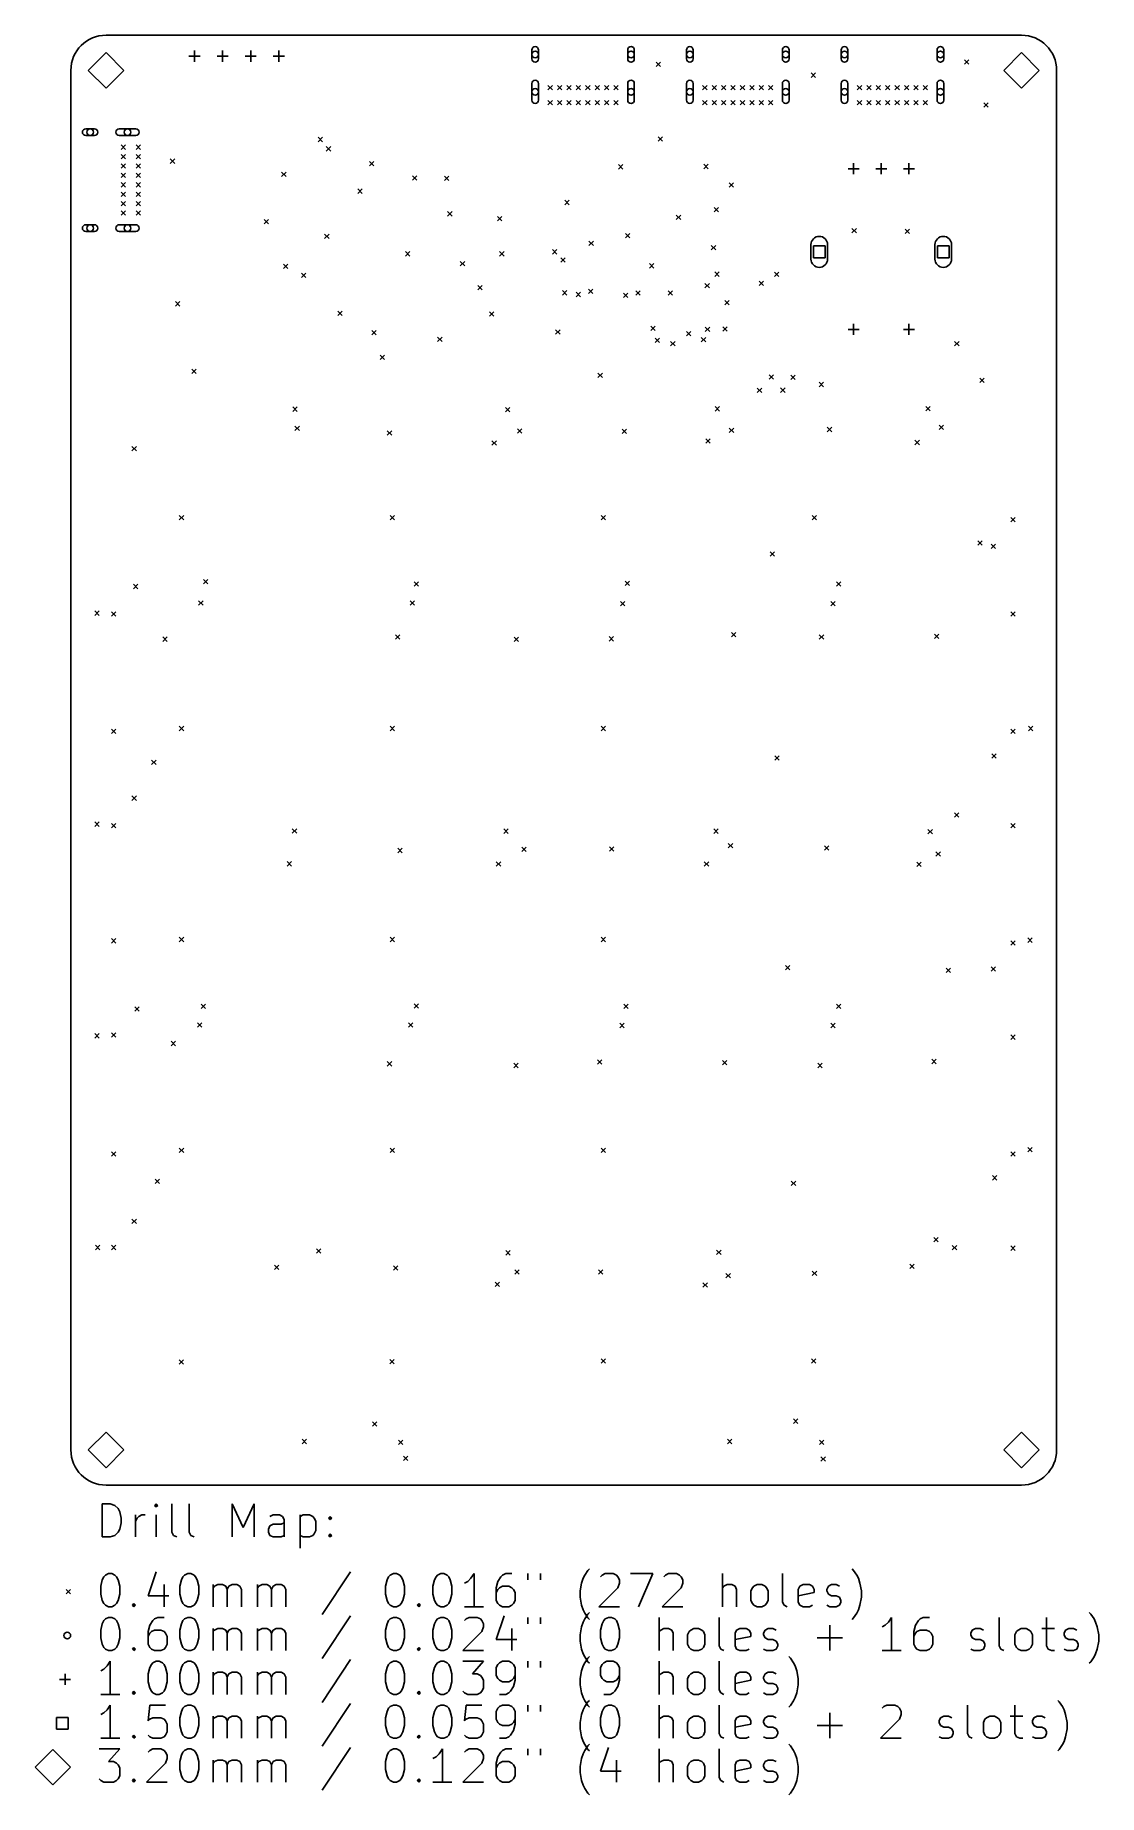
# Model space of a CAD drawing. Extents: x 40 to 137, y -218 to -60.
import ezdxf

# ---------------------------------------------------------------- set-up
doc = ezdxf.new("R2010")
doc.units = 0
doc.layers.add('BLACK', color=7, linetype='CONTINUOUS')

msp = doc.modelspace()

# ---------------------------------------------------------------- linework, layer by layer
at = {"layer": 'BLACK', "linetype": 'CONTINUOUS'}
for p, q in [((46.863, -59.563), (129.54, -59.563)), ((46.863, -61.138), (45.263, -62.738)), ((48.463, -62.738), (46.863, -61.138)), ((54.3513, -61.4553), (55.3513, -61.4553)), ((54.8513, -60.9553), (54.8513, -61.9553)), ((56.8913, -61.4553), (57.8913, -61.4553)), ((57.3913, -60.9553), (57.3913, -61.9553)), ((59.4313, -61.4553), (60.4313, -61.4553)), ((59.9313, -60.9553), (59.9313, -61.9553)), ((61.9713, -61.4553), (62.9713, -61.4553)), ((62.4713, -60.9553), (62.4713, -61.9553)), ((85.3259, -61.699), (85.3259, -60.899)), ((85.9259, -61.699), (85.9259, -60.899)), ((93.9759, -61.699), (93.9759, -60.899)), ((94.5759, -61.699), (94.5759, -60.899)), ((99.2959, -61.699), (99.2959, -60.899)), ((99.8959, -61.699), (99.8959, -60.899)), ((107.946, -61.699), (107.946, -60.899)), ((108.546, -61.699), (108.546, -60.899)), ((113.266, -61.699), (113.266, -60.899)), ((113.866, -61.699), (113.866, -60.899)), ((121.916, -61.699), (121.916, -60.899)), ((122.516, -61.699), (122.516, -60.899)), ((124.387, -61.776), (124.787, -62.176)), ((124.787, -61.776), (124.387, -62.176)), ((129.54, -61.138), (127.94, -62.738)), ((131.14, -62.738), (129.54, -61.138)), ((43.688, -187.325), (43.688, -62.738)), ((45.263, -62.738), (46.863, -64.338)), ((46.863, -64.338), (48.463, -62.738)), ((96.5384, -61.9995), (96.9384, -62.3995)), ((96.9384, -61.9995), (96.5384, -62.3995)), ((110.544, -62.9698), (110.944, -63.3698)), ((110.944, -62.9698), (110.544, -63.3698)), ((127.94, -62.738), (129.54, -64.338)), ((129.54, -64.338), (131.14, -62.738)), ((132.715, -62.738), (132.715, -187.325)), ((85.3259, -65.429), (85.3259, -63.929)), ((85.9259, -65.429), (85.9259, -63.929)), ((86.7759, -64.109), (87.1759, -64.509)), ((87.1759, -64.109), (86.7759, -64.509)), ((87.6259, -64.109), (88.0259, -64.509)), ((88.0259, -64.109), (87.6259, -64.509)), ((88.4759, -64.109), (88.8759, -64.509)), ((88.8759, -64.109), (88.4759, -64.509)), ((89.3259, -64.109), (89.7259, -64.509)), ((89.7259, -64.109), (89.3259, -64.509)), ((90.1759, -64.109), (90.5759, -64.509)), ((90.5759, -64.109), (90.1759, -64.509)), ((91.0259, -64.109), (91.4259, -64.509)), ((91.4259, -64.109), (91.0259, -64.509)), ((91.8759, -64.109), (92.2759, -64.509)), ((92.2759, -64.109), (91.8759, -64.509)), ((92.7259, -64.109), (93.1259, -64.509)), ((93.1259, -64.109), (92.7259, -64.509)), ((93.9759, -65.429), (93.9759, -63.929)), ((94.5759, -65.429), (94.5759, -63.929)), ((99.2959, -65.429), (99.2959, -63.929)), ((99.8959, -65.429), (99.8959, -63.929)), ((100.746, -64.109), (101.146, -64.509)), ((101.146, -64.109), (100.746, -64.509)), ((101.596, -64.109), (101.996, -64.509)), ((101.996, -64.109), (101.596, -64.509)), ((102.446, -64.109), (102.846, -64.509)), ((102.846, -64.109), (102.446, -64.509)), ((103.296, -64.109), (103.696, -64.509)), ((103.696, -64.109), (103.296, -64.509)), ((104.146, -64.109), (104.546, -64.509)), ((104.546, -64.109), (104.146, -64.509)), ((104.996, -64.109), (105.396, -64.509)), ((105.396, -64.109), (104.996, -64.509)), ((105.846, -64.109), (106.246, -64.509)), ((106.246, -64.109), (105.846, -64.509)), ((106.696, -64.109), (107.096, -64.509)), ((107.096, -64.109), (106.696, -64.509)), ((107.946, -65.429), (107.946, -63.929)), ((108.546, -65.429), (108.546, -63.929)), ((113.266, -65.429), (113.266, -63.929)), ((113.866, -65.429), (113.866, -63.929)), ((114.716, -64.109), (115.116, -64.509)), ((115.116, -64.109), (114.716, -64.509)), ((115.566, -64.109), (115.966, -64.509)), ((115.966, -64.109), (115.566, -64.509)), ((116.416, -64.109), (116.816, -64.509)), ((116.816, -64.109), (116.416, -64.509)), ((117.266, -64.109), (117.666, -64.509)), ((117.666, -64.109), (117.266, -64.509)), ((118.116, -64.109), (118.516, -64.509)), ((118.516, -64.109), (118.116, -64.509)), ((118.966, -64.109), (119.366, -64.509)), ((119.366, -64.109), (118.966, -64.509)), ((119.816, -64.109), (120.216, -64.509)), ((120.216, -64.109), (119.816, -64.509)), ((120.666, -64.109), (121.066, -64.509)), ((121.066, -64.109), (120.666, -64.509)), ((121.916, -65.429), (121.916, -63.929)), ((122.516, -65.429), (122.516, -63.929)), ((86.7759, -65.459), (87.1759, -65.859)), ((87.1759, -65.459), (86.7759, -65.859)), ((87.6259, -65.459), (88.0259, -65.859)), ((88.0259, -65.459), (87.6259, -65.859)), ((88.4759, -65.459), (88.8759, -65.859)), ((88.8759, -65.459), (88.4759, -65.859)), ((89.3259, -65.459), (89.7259, -65.859)), ((89.7259, -65.459), (89.3259, -65.859)), ((90.1759, -65.459), (90.5759, -65.859)), ((90.5759, -65.459), (90.1759, -65.859)), ((91.0259, -65.459), (91.4259, -65.859)), ((91.4259, -65.459), (91.0259, -65.859)), ((91.8759, -65.459), (92.2759, -65.859)), ((92.2759, -65.459), (91.8759, -65.859)), ((92.7259, -65.459), (93.1259, -65.859)), ((93.1259, -65.459), (92.7259, -65.859)), ((100.746, -65.459), (101.146, -65.859)), ((101.146, -65.459), (100.746, -65.859)), ((101.596, -65.459), (101.996, -65.859)), ((101.996, -65.459), (101.596, -65.859)), ((102.446, -65.459), (102.846, -65.859)), ((102.846, -65.459), (102.446, -65.859)), ((103.296, -65.459), (103.696, -65.859)), ((103.696, -65.459), (103.296, -65.859)), ((104.146, -65.459), (104.546, -65.859)), ((104.546, -65.459), (104.146, -65.859)), ((104.996, -65.459), (105.396, -65.859)), ((105.396, -65.459), (104.996, -65.859)), ((105.846, -65.459), (106.246, -65.859)), ((106.246, -65.459), (105.846, -65.859)), ((106.696, -65.459), (107.096, -65.859)), ((107.096, -65.459), (106.696, -65.859)), ((114.716, -65.459), (115.116, -65.859)), ((115.116, -65.459), (114.716, -65.859)), ((115.566, -65.459), (115.966, -65.859)), ((115.966, -65.459), (115.566, -65.859)), ((116.416, -65.459), (116.816, -65.859)), ((116.816, -65.459), (116.416, -65.859)), ((117.266, -65.459), (117.666, -65.859)), ((117.666, -65.459), (117.266, -65.859)), ((118.116, -65.459), (118.516, -65.859)), ((118.516, -65.459), (118.116, -65.859)), ((118.966, -65.459), (119.366, -65.859)), ((119.366, -65.459), (118.966, -65.859)), ((119.816, -65.459), (120.216, -65.859)), ((120.216, -65.459), (119.816, -65.859)), ((120.666, -65.459), (121.066, -65.859)), ((121.066, -65.459), (120.666, -65.859)), ((126.14, -65.6749), (126.54, -66.0749)), ((126.54, -65.6749), (126.14, -66.0749)), ((45.024, -68.0285), (45.824, -68.0285)), ((48.054, -68.0285), (49.554, -68.0285)), ((45.024, -68.6285), (45.824, -68.6285)), ((48.054, -68.6285), (49.554, -68.6285)), ((48.234, -69.4785), (48.634, -69.8785)), ((48.634, -69.4785), (48.234, -69.8785)), ((49.584, -69.4785), (49.984, -69.8785)), ((49.984, -69.4785), (49.584, -69.8785)), ((66.0178, -68.7864), (66.4178, -69.1864)), ((66.4178, -68.7864), (66.0178, -69.1864)), ((66.7544, -69.6246), (67.1544, -70.0246)), ((67.1544, -69.6246), (66.7544, -70.0246)), ((96.7264, -68.7402), (97.1264, -69.1402)), ((97.1264, -68.7402), (96.7264, -69.1402)), ((48.234, -70.3285), (48.634, -70.7285)), ((48.634, -70.3285), (48.234, -70.7285)), ((48.234, -71.1785), (48.634, -71.5785)), ((48.634, -71.1785), (48.234, -71.5785)), ((49.584, -70.3285), (49.984, -70.7285)), ((49.984, -70.3285), (49.584, -70.7285)), ((49.584, -71.1785), (49.984, -71.5785)), ((49.984, -71.1785), (49.584, -71.5785)), ((52.662, -70.7371), (53.062, -71.1371)), ((53.062, -70.7371), (52.662, -71.1371)), ((70.6595, -70.964), (71.0595, -71.364)), ((71.0595, -70.964), (70.6595, -71.364)), ((93.145, -71.2502), (93.545, -71.6502)), ((93.545, -71.2502), (93.145, -71.6502)), ((100.841, -71.2248), (101.241, -71.6248)), ((101.241, -71.2248), (100.841, -71.6248)), ((114.38, -71.128), (114.38, -72.128)), ((116.88, -71.128), (116.88, -72.128)), ((119.38, -71.128), (119.38, -72.128)), ((48.234, -72.0285), (48.634, -72.4285)), ((48.634, -72.0285), (48.234, -72.4285)), ((48.234, -72.8785), (48.634, -73.2785)), ((48.634, -72.8785), (48.234, -73.2785)), ((49.584, -72.0285), (49.984, -72.4285)), ((49.984, -72.0285), (49.584, -72.4285)), ((49.584, -72.8785), (49.984, -73.2785)), ((49.984, -72.8785), (49.584, -73.2785)), ((62.7158, -71.936), (63.1158, -72.336)), ((63.1158, -71.936), (62.7158, -72.336)), ((74.5395, -72.2535), (74.9395, -72.6535)), ((74.9395, -72.2535), (74.5395, -72.6535)), ((77.4224, -72.2916), (77.8224, -72.6916)), ((77.8224, -72.2916), (77.4224, -72.6916)), ((103.127, -72.9012), (103.527, -73.3012)), ((103.527, -72.9012), (103.127, -73.3012)), ((113.88, -71.628), (114.88, -71.628)), ((116.38, -71.628), (117.38, -71.628)), ((118.88, -71.628), (119.88, -71.628)), ((48.234, -73.7285), (48.634, -74.1285)), ((48.634, -73.7285), (48.234, -74.1285)), ((48.234, -74.5785), (48.634, -74.9785)), ((48.634, -74.5785), (48.234, -74.9785)), ((49.584, -73.7285), (49.984, -74.1285)), ((49.984, -73.7285), (49.584, -74.1285)), ((49.584, -74.5785), (49.984, -74.9785)), ((49.984, -74.5785), (49.584, -74.9785)), ((69.5992, -73.4473), (69.9992, -73.8473)), ((69.9992, -73.4473), (69.5992, -73.8473)), ((88.2936, -74.476), (88.6936, -74.876)), ((88.6936, -74.476), (88.2936, -74.876)), ((48.234, -75.4285), (48.634, -75.8285)), ((48.634, -75.4285), (48.234, -75.8285)), ((49.584, -75.4285), (49.984, -75.8285)), ((49.984, -75.4285), (49.584, -75.8285)), ((61.141, -76.2032), (61.541, -76.6032)), ((61.541, -76.2032), (61.141, -76.6032)), ((77.7145, -75.492), (78.1145, -75.892)), ((78.1145, -75.492), (77.7145, -75.892)), ((82.223, -75.9365), (82.623, -76.3365)), ((82.623, -75.9365), (82.223, -76.3365)), ((98.3622, -75.812), (98.7622, -76.212)), ((98.7622, -75.812), (98.3622, -76.212)), ((101.781, -75.111), (102.181, -75.511)), ((102.181, -75.111), (101.781, -75.511)), ((45.024, -76.6785), (45.824, -76.6785)), ((45.024, -77.2785), (45.824, -77.2785)), ((48.054, -76.6785), (49.554, -76.6785)), ((48.054, -77.2785), (49.554, -77.2785)), ((66.602, -77.524), (67.002, -77.924)), ((67.002, -77.524), (66.602, -77.924)), ((93.78, -77.4605), (94.18, -77.8605)), ((94.18, -77.4605), (93.78, -77.8605)), ((114.227, -77.016), (114.627, -77.416)), ((114.627, -77.016), (114.227, -77.416)), ((119.028, -77.0668), (119.428, -77.4668)), ((119.428, -77.0668), (119.028, -77.4668)), ((73.9045, -79.1115), (74.3045, -79.5115)), ((74.3045, -79.1115), (73.9045, -79.5115)), ((82.4135, -79.1115), (82.8135, -79.5115)), ((82.8135, -79.1115), (82.4135, -79.5115)), ((87.1858, -78.9308), (87.5858, -79.3308)), ((87.5858, -78.9308), (87.1858, -79.3308)), ((90.478, -78.159), (90.878, -78.559)), ((90.878, -78.159), (90.478, -78.559)), ((101.527, -78.54), (101.927, -78.94)), ((101.927, -78.54), (101.527, -78.94)), ((110.53, -78.478), (110.53, -79.778)), ((111.81, -78.5977), (110.75, -78.5977)), ((110.75, -78.5977), (110.75, -79.6583)), ((111.81, -79.6583), (111.81, -78.5977)), ((112.03, -78.478), (112.03, -79.778)), ((121.73, -78.478), (121.73, -79.778)), ((123.01, -78.5977), (121.95, -78.5977)), ((121.95, -78.5977), (121.95, -79.6583)), ((123.01, -79.6583), (123.01, -78.5977)), ((123.23, -78.478), (123.23, -79.778)), ((62.8936, -80.2418), (63.2936, -80.6418)), ((63.2936, -80.2418), (62.8936, -80.6418)), ((78.8575, -80.0005), (79.2575, -80.4005)), ((79.2575, -80.0005), (78.8575, -80.4005)), ((87.9282, -79.6732), (88.3282, -80.0732)), ((88.3282, -79.6732), (87.9282, -80.0732)), ((95.939, -80.191), (96.339, -80.591)), ((96.339, -80.191), (95.939, -80.591)), ((101.844, -80.9403), (102.245, -81.3403)), ((102.245, -80.9403), (101.844, -81.3403)), ((107.242, -80.953), (107.642, -81.353)), ((107.642, -80.953), (107.242, -81.353)), ((110.75, -79.6583), (111.81, -79.6583)), ((121.95, -79.6583), (123.01, -79.6583)), ((64.5171, -81.0415), (64.9171, -81.4415)), ((64.9171, -81.0415), (64.5171, -81.4415)), ((80.445, -82.1595), (80.845, -82.5595)), ((80.845, -82.1595), (80.445, -82.5595)), ((90.4319, -82.4899), (90.8319, -82.8899)), ((90.8319, -82.4899), (90.4319, -82.8899)), ((100.958, -81.9792), (101.358, -82.3792)), ((101.358, -81.9792), (100.958, -82.3792)), ((105.845, -81.7785), (106.245, -82.1785)), ((106.245, -81.7785), (105.845, -82.1785)), ((53.14, -83.62), (53.54, -84.02)), ((53.54, -83.62), (53.14, -84.02)), ((88.0777, -82.6294), (88.4777, -83.0294)), ((88.4777, -82.6294), (88.0777, -83.0294)), ((89.3096, -82.7818), (89.7096, -83.1818)), ((89.7096, -82.7818), (89.3096, -83.1818)), ((93.5895, -82.858), (93.9895, -83.258)), ((93.9895, -82.858), (93.5895, -83.258)), ((94.7113, -82.6396), (95.1113, -83.0396)), ((95.1113, -82.6396), (94.7113, -83.0396)), ((97.6306, -82.6396), (98.0306, -83.0396)), ((98.0306, -82.6396), (97.6306, -83.0396)), ((102.746, -83.5184), (103.146, -83.9184)), ((103.146, -83.5184), (102.746, -83.9184)), ((67.7958, -84.4836), (68.1958, -84.8836)), ((68.1958, -84.4836), (67.7958, -84.8836)), ((81.4864, -84.5344), (81.8864, -84.9344)), ((81.8864, -84.5344), (81.4864, -84.9344)), ((114.38, -85.628), (114.38, -86.628)), ((119.38, -85.628), (119.38, -86.628)), ((70.8565, -86.2235), (71.2565, -86.6235)), ((71.2565, -86.2235), (70.8565, -86.6235)), ((76.8128, -86.8204), (77.2128, -87.2204)), ((77.2128, -86.8204), (76.8128, -87.2204)), ((87.4681, -86.16), (87.8681, -86.56)), ((87.8681, -86.16), (87.4681, -86.56)), ((96.066, -85.8425), (96.466, -86.2425)), ((96.466, -85.8425), (96.066, -86.2425)), ((96.447, -86.922), (96.847, -87.322)), ((96.847, -86.922), (96.447, -87.322)), ((97.8567, -87.2268), (98.2567, -87.6268)), ((98.2567, -87.2268), (97.8567, -87.6268)), ((99.2791, -86.3251), (99.6791, -86.7251)), ((99.6791, -86.3251), (99.2791, -86.7251)), ((100.624, -86.8656), (101.024, -87.2656)), ((101.024, -86.8656), (100.624, -87.2656)), ((100.981, -85.9314), (101.381, -86.3314)), ((101.381, -85.9314), (100.981, -86.3314)), ((102.568, -85.906), (102.968, -86.306)), ((102.968, -85.906), (102.568, -86.306)), ((113.88, -86.128), (114.88, -86.128)), ((118.88, -86.128), (119.88, -86.128)), ((123.503, -87.2166), (123.903, -87.6166)), ((123.903, -87.2166), (123.503, -87.6166)), ((71.6058, -88.446), (72.0058, -88.846)), ((72.0058, -88.446), (71.6058, -88.846)), ((54.6005, -89.7287), (55.0005, -90.1287)), ((55.0005, -89.7287), (54.6005, -90.1287)), ((91.2908, -90.0716), (91.6908, -90.4716)), ((91.6908, -90.0716), (91.2908, -90.4716)), ((106.747, -90.2367), (107.147, -90.6367)), ((107.147, -90.2367), (106.747, -90.6367)), ((108.715, -90.2494), (109.115, -90.6494)), ((109.115, -90.2494), (108.715, -90.6494)), ((125.784, -90.5415), (126.184, -90.9415)), ((126.184, -90.5415), (125.784, -90.9415)), ((105.68, -91.4305), (106.08, -91.8305)), ((106.08, -91.4305), (105.68, -91.8305)), ((107.788, -91.4178), (108.188, -91.8178)), ((108.188, -91.4178), (107.788, -91.8178)), ((111.268, -90.9098), (111.668, -91.3098)), ((111.668, -90.9098), (111.268, -91.3098)), ((63.7191, -93.1323), (64.1191, -93.5323)), ((64.1191, -93.1323), (63.7191, -93.5323)), ((82.9342, -93.1704), (83.3342, -93.5704)), ((83.3342, -93.1704), (82.9342, -93.5704)), ((101.883, -93.1069), (102.283, -93.5069)), ((102.283, -93.1069), (101.883, -93.5069)), ((120.907, -93.0815), (121.307, -93.4815)), ((121.307, -93.0815), (120.907, -93.4815)), ((63.9223, -94.8595), (64.3223, -95.2595)), ((64.3223, -94.8595), (63.9223, -95.2595)), ((72.2662, -95.2786), (72.6662, -95.6786)), ((72.6662, -95.2786), (72.2662, -95.6786)), ((84.0264, -95.1008), (84.4264, -95.5008)), ((84.4264, -95.1008), (84.0264, -95.5008)), ((93.4752, -95.1262), (93.8752, -95.5262)), ((93.8752, -95.1262), (93.4752, -95.5262)), ((103.153, -95.0373), (103.553, -95.4373)), ((103.553, -95.0373), (103.153, -95.4373)), ((112.006, -94.9738), (112.406, -95.3738)), ((112.406, -94.9738), (112.006, -95.3738)), ((122.101, -94.7833), (122.501, -95.1833)), ((122.501, -94.7833), (122.101, -95.1833)), ((49.203, -96.701), (49.603, -97.101)), ((49.603, -96.701), (49.203, -97.101)), ((81.715, -96.193), (82.115, -96.593)), ((82.115, -96.193), (81.715, -96.593)), ((101.032, -96.0025), (101.432, -96.4025)), ((101.432, -96.0025), (101.032, -96.4025)), ((119.917, -96.1422), (120.317, -96.5422)), ((120.317, -96.1422), (119.917, -96.5422)), ((53.475, -102.924), (53.875, -103.324)), ((53.875, -102.924), (53.475, -103.324)), ((72.525, -102.924), (72.925, -103.324)), ((72.925, -102.924), (72.525, -103.324)), ((91.575, -102.924), (91.975, -103.324)), ((91.975, -102.924), (91.575, -103.324)), ((110.625, -102.924), (111.025, -103.324)), ((111.025, -102.924), (110.625, -103.324)), ((128.578, -103.114), (128.978, -103.514)), ((128.978, -103.114), (128.578, -103.514)), ((106.848, -106.213), (107.248, -106.613)), ((107.248, -106.213), (106.848, -106.613)), ((125.593, -105.21), (125.993, -105.61)), ((125.993, -105.21), (125.593, -105.61)), ((126.8, -105.527), (127.2, -105.927)), ((127.2, -105.527), (126.8, -105.927)), ((49.33, -109.147), (49.73, -109.547)), ((49.73, -109.147), (49.33, -109.547)), ((55.6673, -108.703), (56.0673, -109.102)), ((56.0673, -108.703), (55.6673, -109.102)), ((74.6792, -108.931), (75.0792, -109.331)), ((75.0792, -108.931), (74.6792, -109.331)), ((93.7419, -108.868), (94.1419, -109.268)), ((94.1419, -108.868), (93.7419, -109.268)), ((112.83, -108.918), (113.23, -109.318)), ((113.23, -108.918), (112.83, -109.318)), ((55.2228, -110.646), (55.6228, -111.046)), ((55.6228, -110.646), (55.2228, -111.046)), ((74.3236, -110.646), (74.7236, -111.046)), ((74.7236, -110.646), (74.3236, -111.046)), ((93.3228, -110.696), (93.7228, -111.096)), ((93.7228, -110.696), (93.3228, -111.096)), ((112.322, -110.696), (112.722, -111.096)), ((112.722, -110.696), (112.322, -111.096)), ((45.8375, -111.56), (46.2375, -111.96)), ((46.2375, -111.56), (45.8375, -111.96)), ((47.3615, -111.623), (47.7615, -112.023)), ((47.7615, -111.623), (47.3615, -112.023)), ((128.578, -111.623), (128.978, -112.023)), ((128.978, -111.623), (128.578, -112.023)), ((51.997, -113.909), (52.397, -114.309)), ((52.397, -113.909), (51.997, -114.309)), ((73.0028, -113.706), (73.4028, -114.106)), ((73.4028, -113.706), (73.0028, -114.106)), ((83.7216, -113.922), (84.1216, -114.322)), ((84.1216, -113.922), (83.7216, -114.322)), ((92.3068, -113.871), (92.7068, -114.271)), ((92.7068, -113.871), (92.3068, -114.271)), ((103.343, -113.503), (103.743, -113.903)), ((103.743, -113.503), (103.343, -113.903)), ((111.281, -113.706), (111.681, -114.106)), ((111.681, -113.706), (111.281, -114.106)), ((121.682, -113.655), (122.082, -114.055)), ((122.082, -113.655), (121.682, -114.055)), ((47.3615, -122.228), (47.7615, -122.628)), ((47.7615, -122.228), (47.3615, -122.628)), ((53.475, -121.974), (53.875, -122.374)), ((53.875, -121.974), (53.475, -122.374)), ((72.525, -121.974), (72.925, -122.374)), ((72.925, -121.974), (72.525, -122.374)), ((91.575, -121.974), (91.975, -122.374)), ((91.975, -121.974), (91.575, -122.374)), ((128.578, -122.228), (128.978, -122.628)), ((128.978, -122.228), (128.578, -122.628)), ((130.165, -121.974), (130.565, -122.374)), ((130.565, -121.974), (130.165, -122.374)), ((50.981, -125.022), (51.381, -125.422)), ((51.381, -125.022), (50.981, -125.422)), ((107.255, -124.641), (107.655, -125.041)), ((107.655, -124.641), (107.255, -125.041)), ((126.863, -124.45), (127.263, -124.85)), ((127.263, -124.45), (126.863, -124.85)), ((49.203, -128.261), (49.603, -128.66)), ((49.603, -128.261), (49.203, -128.66)), ((123.498, -129.784), (123.898, -130.184)), ((123.898, -129.784), (123.498, -130.184)), ((45.8375, -130.61), (46.2375, -131.01)), ((46.2375, -130.61), (45.8375, -131.01)), ((47.3615, -130.737), (47.7615, -131.137)), ((47.7615, -130.737), (47.3615, -131.137)), ((63.681, -131.22), (64.081, -131.62)), ((64.081, -131.22), (63.681, -131.62)), ((82.7818, -131.245), (83.1818, -131.645)), ((83.1818, -131.245), (82.7818, -131.645)), ((101.756, -131.245), (102.156, -131.645)), ((102.156, -131.245), (101.756, -131.645)), ((121.098, -131.283), (121.498, -131.683)), ((121.498, -131.283), (121.098, -131.683)), ((128.578, -130.737), (128.978, -131.137)), ((128.978, -130.737), (128.578, -131.137)), ((73.2187, -132.985), (73.6187, -133.385)), ((73.6187, -132.985), (73.2187, -133.385)), ((84.4201, -132.883), (84.8201, -133.283)), ((84.8201, -132.883), (84.4201, -133.283)), ((92.3195, -132.845), (92.7195, -133.245)), ((92.7195, -132.845), (92.3195, -133.245)), ((103.064, -132.553), (103.464, -132.953)), ((103.464, -132.553), (103.064, -132.953)), ((111.75, -132.756), (112.15, -133.156)), ((112.15, -132.756), (111.75, -133.156)), ((121.822, -133.315), (122.222, -133.715)), ((122.222, -133.315), (121.822, -133.715)), ((63.2238, -134.191), (63.6238, -134.591)), ((63.6238, -134.191), (63.2238, -134.591)), ((82.1087, -134.217), (82.5087, -134.617)), ((82.5087, -134.217), (82.1087, -134.617)), ((100.892, -134.204), (101.292, -134.604)), ((101.292, -134.204), (100.892, -134.604)), ((120.094, -134.242), (120.494, -134.642)), ((120.494, -134.242), (120.094, -134.642)), ((47.3615, -141.151), (47.7615, -141.551)), ((47.7615, -141.151), (47.3615, -141.551)), ((53.475, -141.024), (53.875, -141.424)), ((53.875, -141.024), (53.475, -141.424)), ((72.525, -141.024), (72.925, -141.424)), ((72.925, -141.024), (72.525, -141.424)), ((91.575, -141.024), (91.975, -141.424)), ((91.975, -141.024), (91.575, -141.424)), ((128.578, -141.341), (128.978, -141.742)), ((128.978, -141.341), (128.578, -141.742)), ((130.102, -141.088), (130.502, -141.487)), ((130.502, -141.088), (130.102, -141.487)), ((108.233, -143.577), (108.633, -143.977)), ((108.633, -143.577), (108.233, -143.977)), ((122.736, -143.818), (123.136, -144.218)), ((123.136, -143.818), (122.736, -144.218)), ((126.8, -143.691), (127.2, -144.091)), ((127.2, -143.691), (126.8, -144.091)), ((49.457, -147.31), (49.857, -147.71)), ((49.857, -147.31), (49.457, -147.71)), ((55.4514, -147.069), (55.8514, -147.469)), ((55.8514, -147.069), (55.4514, -147.469)), ((74.6919, -147.031), (75.0919, -147.431)), ((75.0919, -147.031), (74.6919, -147.431)), ((93.6149, -147.056), (94.0149, -147.457)), ((94.0149, -147.056), (93.6149, -147.457)), ((112.83, -147.056), (113.23, -147.457)), ((113.23, -147.056), (112.83, -147.457)), ((55.1212, -148.746), (55.5212, -149.146)), ((55.5212, -148.746), (55.1212, -149.146)), ((74.1712, -148.746), (74.5712, -149.146)), ((74.5712, -148.746), (74.1712, -149.146)), ((93.272, -148.796), (93.672, -149.196)), ((93.672, -148.796), (93.272, -149.196)), ((112.322, -148.796), (112.722, -149.196)), ((112.722, -148.796), (112.322, -149.196)), ((45.8375, -149.724), (46.2375, -150.124)), ((46.2375, -149.724), (45.8375, -150.124)), ((47.3615, -149.66), (47.7615, -150.06)), ((47.7615, -149.66), (47.3615, -150.06)), ((52.75, -150.422), (53.15, -150.822)), ((53.15, -150.422), (52.75, -150.822)), ((128.578, -149.85), (128.978, -150.25)), ((128.978, -149.85), (128.578, -150.25)), ((72.2662, -152.251), (72.6662, -152.651)), ((72.6662, -152.251), (72.2662, -152.651)), ((83.6962, -152.403), (84.0962, -152.803)), ((84.0962, -152.403), (83.6962, -152.803)), ((91.24, -152.098), (91.64, -152.498)), ((91.64, -152.098), (91.24, -152.498)), ((102.543, -152.149), (102.943, -152.549)), ((102.943, -152.149), (102.543, -152.549)), ((111.154, -152.403), (111.554, -152.803)), ((111.554, -152.403), (111.154, -152.803)), ((121.441, -152.048), (121.841, -152.448)), ((121.841, -152.048), (121.441, -152.448)), ((47.3615, -160.391), (47.7615, -160.791)), ((47.7615, -160.391), (47.3615, -160.791)), ((53.475, -160.074), (53.875, -160.474)), ((53.875, -160.074), (53.475, -160.474)), ((72.525, -160.074), (72.925, -160.474)), ((72.925, -160.074), (72.525, -160.474)), ((91.575, -160.074), (91.975, -160.474)), ((91.975, -160.074), (91.575, -160.474)), ((128.578, -160.391), (128.978, -160.791)), ((128.978, -160.391), (128.578, -160.791)), ((130.102, -160.01), (130.502, -160.41)), ((130.502, -160.01), (130.102, -160.41)), ((51.2985, -162.868), (51.6985, -163.268)), ((51.6985, -162.868), (51.2985, -163.268)), ((108.753, -163.046), (109.153, -163.446)), ((109.153, -163.046), (108.753, -163.446)), ((126.927, -162.55), (127.327, -162.951)), ((127.327, -162.55), (126.927, -162.951)), ((49.203, -166.487), (49.603, -166.887)), ((49.603, -166.487), (49.203, -166.887)), ((121.618, -168.126), (122.018, -168.526)), ((122.018, -168.126), (121.618, -168.526)), ((45.901, -168.837), (46.301, -169.237)), ((46.301, -168.837), (45.901, -169.237)), ((47.3615, -168.837), (47.7615, -169.237)), ((47.7615, -168.837), (47.3615, -169.237)), ((65.8654, -169.167), (66.2654, -169.567)), ((66.2654, -169.167), (65.8654, -169.567)), ((82.9596, -169.32), (83.3596, -169.72)), ((83.3596, -169.32), (82.9596, -169.72)), ((102.01, -169.269), (102.41, -169.669)), ((102.41, -169.269), (102.01, -169.669)), ((123.295, -168.862), (123.695, -169.262)), ((123.695, -168.862), (123.295, -169.262)), ((128.578, -168.9), (128.978, -169.3)), ((128.978, -168.9), (128.578, -169.3)), ((62.0808, -170.64), (62.4808, -171.04)), ((62.4808, -170.64), (62.0808, -171.04)), ((72.8198, -170.691), (73.2198, -171.091)), ((73.2198, -170.691), (72.8198, -171.091)), ((83.7724, -171.047), (84.1724, -171.447)), ((84.1724, -171.047), (83.7724, -171.447)), ((91.3416, -171.047), (91.7416, -171.447)), ((91.7416, -171.047), (91.3416, -171.447)), ((102.848, -171.377), (103.248, -171.777)), ((103.248, -171.377), (102.848, -171.777)), ((110.646, -171.174), (111.046, -171.574)), ((111.046, -171.174), (110.646, -171.574)), ((119.447, -170.552), (119.847, -170.951)), ((119.847, -170.552), (119.447, -170.951)), ((81.9944, -172.177), (82.3944, -172.577)), ((82.3944, -172.177), (81.9944, -172.577)), ((100.778, -172.228), (101.178, -172.628)), ((101.178, -172.228), (100.778, -172.628)), ((53.4702, -179.175), (53.8702, -179.575)), ((53.8702, -179.175), (53.4702, -179.575)), ((72.4948, -179.149), (72.8948, -179.549)), ((72.8948, -179.149), (72.4948, -179.549)), ((91.5702, -179.086), (91.9702, -179.486)), ((91.9702, -179.086), (91.5702, -179.486)), ((110.582, -179.099), (110.982, -179.499)), ((110.982, -179.099), (110.582, -179.499)), ((46.863, -185.725), (45.263, -187.325)), ((48.463, -187.325), (46.863, -185.725)), ((70.92, -184.775), (71.32, -185.175)), ((71.32, -184.775), (70.92, -185.175)), ((108.956, -184.522), (109.356, -184.921)), ((109.356, -184.522), (108.956, -184.921)), ((129.54, -185.725), (127.94, -187.325)), ((131.14, -187.325), (129.54, -185.725)), ((45.263, -187.325), (46.863, -188.925)), ((46.863, -188.925), (48.463, -187.325)), ((64.57, -186.363), (64.97, -186.763)), ((64.97, -186.363), (64.57, -186.763)), ((73.2695, -186.427), (73.6695, -186.826)), ((73.6695, -186.427), (73.2695, -186.826)), ((102.987, -186.363), (103.387, -186.763)), ((103.387, -186.363), (102.987, -186.763)), ((111.306, -186.427), (111.706, -186.826)), ((111.706, -186.427), (111.306, -186.826)), ((127.94, -187.325), (129.54, -188.925)), ((129.54, -188.925), (131.14, -187.325)), ((73.714, -187.887), (74.114, -188.287)), ((74.114, -187.887), (73.714, -188.287)), ((111.433, -187.951), (111.833, -188.35)), ((111.833, -187.951), (111.433, -188.35)), ((129.54, -190.5), (46.863, -190.5)), ((46.5273, -195.182), (46.5273, -192.182)), ((46.5273, -192.182), (47.2416, -192.182)), ((47.2416, -192.182), (47.6701, -192.325)), ((51.3844, -192.182), (51.2416, -192.325)), ((51.5273, -192.325), (51.3844, -192.182)), ((51.3844, -192.182), (51.3844, -192.468)), ((52.813, -194.754), (52.813, -192.182)), ((54.3844, -194.754), (54.3844, -192.182)), ((58.2416, -195.182), (58.2416, -192.182)), ((58.2416, -192.182), (59.2416, -194.325)), ((59.2416, -194.325), (60.2416, -192.182)), ((60.2416, -192.182), (60.2416, -195.182)), ((47.6701, -192.325), (47.9559, -192.611)), ((47.9559, -192.611), (48.0987, -192.896)), ((48.0987, -192.896), (48.2416, -193.468)), ((48.2416, -193.468), (48.2416, -193.896)), ((49.5273, -195.182), (49.5273, -193.182)), ((49.5273, -193.754), (49.6701, -193.468)), ((49.6701, -193.468), (49.813, -193.325)), ((49.813, -193.325), (50.0987, -193.182)), ((50.0987, -193.182), (50.3844, -193.182)), ((51.2416, -192.325), (51.3844, -192.468)), ((51.3844, -192.468), (51.5273, -192.325)), ((51.3844, -195.182), (51.3844, -193.182)), ((61.9559, -193.182), (61.6701, -193.325)), ((62.5273, -193.182), (61.9559, -193.182)), ((62.813, -193.325), (62.5273, -193.182)), ((62.9559, -193.611), (62.813, -193.325)), ((62.9559, -195.182), (62.9559, -193.611)), ((64.3844, -193.182), (64.3844, -196.182)), ((64.3844, -193.325), (64.6701, -193.182)), ((64.6701, -193.182), (65.2416, -193.182)), ((65.2416, -193.182), (65.5273, -193.325)), ((65.5273, -193.325), (65.6701, -193.468)), ((65.6701, -193.468), (65.813, -193.754)), ((65.813, -193.754), (65.813, -194.611)), ((66.9559, -193.468), (67.0987, -193.325)), ((67.0987, -193.611), (66.9559, -193.468)), ((67.0987, -193.325), (67.2416, -193.468)), ((67.0987, -193.325), (67.0987, -193.611)), ((67.2416, -193.468), (67.0987, -193.611)), ((47.2416, -195.182), (46.5273, -195.182)), ((47.6701, -195.039), (47.2416, -195.182)), ((47.9559, -194.754), (47.6701, -195.039)), ((48.0987, -194.468), (47.9559, -194.754)), ((48.2416, -193.896), (48.0987, -194.468)), ((52.9559, -195.039), (52.813, -194.754)), ((53.2416, -195.182), (52.9559, -195.039)), ((54.5273, -195.039), (54.3844, -194.754)), ((54.813, -195.182), (54.5273, -195.039)), ((61.5273, -194.468), (61.6701, -194.182)), ((61.5273, -194.754), (61.5273, -194.468)), ((61.6701, -195.039), (61.5273, -194.754)), ((61.6701, -194.182), (61.9559, -194.039)), ((61.9559, -195.182), (61.6701, -195.039)), ((61.9559, -194.039), (62.6701, -194.039)), ((62.6701, -195.182), (61.9559, -195.182)), ((62.6701, -194.039), (62.9559, -193.896)), ((62.9559, -195.039), (62.6701, -195.182)), ((64.6701, -195.182), (64.3844, -195.039)), ((65.2416, -195.182), (64.6701, -195.182)), ((65.5273, -195.039), (65.2416, -195.182)), ((65.6701, -194.896), (65.5273, -195.039)), ((65.813, -194.611), (65.6701, -194.896)), ((66.9559, -195.039), (67.0987, -194.896)), ((67.0987, -195.182), (66.9559, -195.039)), ((67.0987, -194.896), (67.2416, -195.039)), ((67.0987, -194.896), (67.0987, -195.182)), ((67.2416, -195.039), (67.0987, -195.182)), ((46.6701, -198.768), (46.813, -198.625)), ((46.813, -198.625), (47.0987, -198.482)), ((47.0987, -198.482), (47.3844, -198.482)), ((47.3844, -198.482), (47.6701, -198.625)), ((47.6701, -198.625), (47.813, -198.768)), ((51.3844, -198.339), (50.6701, -200.482)), ((53.813, -198.768), (53.9559, -198.625)), ((53.9559, -198.625), (54.2416, -198.482)), ((54.2416, -198.482), (54.5273, -198.482)), ((54.5273, -198.482), (54.813, -198.625)), ((54.813, -198.625), (54.9559, -198.768)), ((68.9559, -198.339), (66.3844, -202.196)), ((72.3844, -198.768), (72.5273, -198.625)), ((72.5273, -198.625), (72.813, -198.482)), ((72.813, -198.482), (73.0987, -198.482)), ((73.0987, -198.482), (73.3844, -198.625)), ((73.3844, -198.625), (73.5273, -198.768)), ((76.6701, -198.768), (76.813, -198.625)), ((76.813, -198.625), (77.0987, -198.482)), ((77.0987, -198.482), (77.3844, -198.482)), ((77.3844, -198.482), (77.6701, -198.625)), ((77.6701, -198.625), (77.813, -198.768)), ((80.0987, -198.482), (79.813, -198.911)), ((80.0987, -201.482), (80.0987, -198.482)), ((82.6701, -198.625), (82.5273, -198.768)), ((82.9559, -198.482), (82.6701, -198.625)), ((83.5273, -198.482), (82.9559, -198.482)), ((84.9559, -198.482), (84.9559, -199.054)), ((86.0987, -198.482), (86.0987, -199.054)), ((89.9559, -198.911), (90.0987, -198.625)), ((90.0987, -198.625), (90.3844, -198.196)), ((90.3844, -198.196), (90.5273, -198.054)), ((91.5273, -198.768), (91.6701, -198.625)), ((91.6701, -198.625), (91.9559, -198.482)), ((91.9559, -198.482), (92.6701, -198.482)), ((92.6701, -198.482), (92.9559, -198.625)), ((92.9559, -198.625), (93.0987, -198.768)), ((94.2416, -198.482), (96.2416, -198.482)), ((96.2416, -198.482), (94.9559, -201.482)), ((97.2416, -198.768), (97.3844, -198.625)), ((97.3844, -198.625), (97.6701, -198.482)), ((97.6701, -198.482), (98.3844, -198.482)), ((98.3844, -198.482), (98.6701, -198.625)), ((98.6701, -198.625), (98.813, -198.768)), ((102.527, -201.482), (102.527, -198.482)), ((107.956, -201.054), (107.956, -198.482)), ((114.384, -198.196), (114.242, -198.054)), ((114.67, -198.625), (114.384, -198.196)), ((114.813, -198.911), (114.67, -198.625)), ((43.263, -199.925), (43.663, -200.325)), ((43.663, -199.925), (43.263, -200.325)), ((46.3844, -199.625), (46.5273, -199.054)), ((46.3844, -200.339), (46.3844, -199.625)), ((46.5273, -199.054), (46.6701, -198.768)), ((47.813, -198.768), (47.9559, -199.054)), ((47.9559, -199.054), (48.0987, -199.625)), ((48.0987, -199.625), (48.0987, -200.339)), ((52.0987, -199.482), (52.0987, -201.482)), ((53.5273, -199.625), (53.6701, -199.054)), ((53.5273, -200.339), (53.5273, -199.625)), ((53.6701, -199.054), (53.813, -198.768)), ((54.9559, -198.768), (55.0987, -199.054)), ((55.0987, -199.054), (55.2416, -199.625)), ((55.2416, -199.625), (55.2416, -200.339)), ((56.5273, -201.482), (56.5273, -199.482)), ((56.5273, -199.768), (56.6701, -199.625)), ((56.6701, -199.625), (56.9559, -199.482)), ((56.9559, -199.482), (57.3844, -199.482)), ((57.3844, -199.482), (57.6701, -199.625)), ((57.6701, -199.625), (57.813, -199.911)), ((57.813, -199.911), (57.9559, -199.625)), ((57.813, -199.911), (57.813, -201.482)), ((57.9559, -199.625), (58.2416, -199.482)), ((58.2416, -199.482), (58.6701, -199.482)), ((58.6701, -199.482), (58.9559, -199.625)), ((58.9559, -199.625), (59.0987, -199.911)), ((59.0987, -199.911), (59.0987, -201.482)), ((60.5273, -201.482), (60.5273, -199.482)), ((60.5273, -199.768), (60.6701, -199.625)), ((60.6701, -199.625), (60.9559, -199.482)), ((60.9559, -199.482), (61.3844, -199.482)), ((61.3844, -199.482), (61.6701, -199.625)), ((61.6701, -199.625), (61.813, -199.911)), ((61.813, -199.911), (61.9559, -199.625)), ((61.813, -199.911), (61.813, -201.482)), ((61.9559, -199.625), (62.2416, -199.482)), ((62.2416, -199.482), (62.6701, -199.482)), ((62.6701, -199.482), (62.9559, -199.625)), ((62.9559, -199.625), (63.0987, -199.911)), ((63.0987, -199.911), (63.0987, -201.482)), ((72.0987, -199.625), (72.2416, -199.054)), ((72.0987, -200.339), (72.0987, -199.625)), ((72.2416, -199.054), (72.3844, -198.768)), ((73.5273, -198.768), (73.6701, -199.054)), ((73.6701, -199.054), (73.813, -199.625)), ((73.813, -199.625), (73.813, -200.339)), ((76.3844, -199.625), (76.5273, -199.054)), ((76.3844, -200.339), (76.3844, -199.625)), ((76.5273, -199.054), (76.6701, -198.768)), ((77.813, -198.768), (77.9559, -199.054)), ((77.9559, -199.054), (78.0987, -199.625)), ((78.0987, -199.625), (78.0987, -200.339)), ((79.5273, -199.196), (79.2416, -199.339)), ((79.813, -198.911), (79.5273, -199.196)), ((82.2416, -199.196), (82.0987, -199.768)), ((82.0987, -199.768), (82.0987, -200.911)), ((82.2416, -199.911), (82.0987, -200.196)), ((82.5273, -198.768), (82.2416, -199.196)), ((82.3844, -199.768), (82.2416, -199.911)), ((82.6701, -199.625), (82.3844, -199.768)), ((83.2416, -199.625), (82.6701, -199.625)), ((83.5273, -199.768), (83.2416, -199.625)), ((83.6701, -199.911), (83.5273, -199.768)), ((83.813, -200.196), (83.6701, -199.911)), ((83.813, -200.911), (83.813, -200.196)), ((89.6701, -200.054), (89.813, -199.339)), ((89.6701, -200.625), (89.6701, -200.054)), ((89.813, -199.339), (89.9559, -198.911)), ((93.0987, -199.768), (91.3844, -201.482)), ((93.0987, -198.768), (93.2416, -199.054)), ((93.2416, -199.339), (93.0987, -199.768)), ((93.2416, -199.054), (93.2416, -199.339)), ((98.813, -199.768), (97.0987, -201.482)), ((98.813, -198.768), (98.9559, -199.054)), ((98.9559, -199.339), (98.813, -199.768)), ((98.9559, -199.054), (98.9559, -199.339)), ((102.67, -199.625), (102.527, -199.768)), ((102.956, -199.482), (102.67, -199.625)), ((103.384, -199.482), (102.956, -199.482)), ((103.67, -199.625), (103.384, -199.482)), ((103.813, -199.911), (103.67, -199.625)), ((103.813, -201.482), (103.813, -199.911)), ((105.099, -200.054), (105.242, -199.768)), ((105.099, -200.911), (105.099, -200.054)), ((105.242, -199.768), (105.384, -199.625)), ((105.384, -199.625), (105.67, -199.482)), ((105.67, -199.482), (106.099, -199.482)), ((106.099, -199.482), (106.384, -199.625)), ((106.384, -199.625), (106.527, -199.768)), ((106.527, -199.768), (106.67, -200.054)), ((106.67, -200.054), (106.67, -200.911)), ((109.384, -199.911), (109.527, -199.625)), ((109.384, -201.054), (109.384, -199.911)), ((110.813, -200.196), (109.384, -200.482)), ((109.527, -199.625), (109.813, -199.482)), ((109.813, -199.482), (110.384, -199.482)), ((110.384, -199.482), (110.67, -199.625)), ((110.67, -199.625), (110.813, -199.911)), ((110.813, -199.911), (110.813, -200.196)), ((111.956, -199.911), (112.099, -199.625)), ((111.956, -200.054), (111.956, -199.911)), ((112.099, -200.339), (111.956, -200.054)), ((112.099, -199.625), (112.384, -199.482)), ((112.384, -199.482), (112.813, -199.482)), ((112.813, -199.482), (113.099, -199.625)), ((114.956, -199.339), (114.813, -198.911)), ((115.099, -200.054), (114.956, -199.339)), ((115.099, -200.625), (115.099, -200.054)), ((46.5273, -200.911), (46.3844, -200.339)), ((46.6701, -201.196), (46.5273, -200.911)), ((46.813, -201.339), (46.6701, -201.196)), ((47.0987, -201.482), (46.813, -201.339)), ((47.3844, -201.482), (47.0987, -201.482)), ((47.6701, -201.339), (47.3844, -201.482)), ((47.813, -201.196), (47.6701, -201.339)), ((47.9559, -200.911), (47.813, -201.196)), ((48.0987, -200.339), (47.9559, -200.911)), ((49.2416, -201.339), (49.3844, -201.196)), ((49.3844, -201.482), (49.2416, -201.339)), ((49.3844, -201.196), (49.5273, -201.339)), ((49.3844, -201.196), (49.3844, -201.482)), ((49.5273, -201.339), (49.3844, -201.482)), ((50.6701, -200.482), (52.5273, -200.482)), ((53.6701, -200.911), (53.5273, -200.339)), ((53.813, -201.196), (53.6701, -200.911)), ((53.9559, -201.339), (53.813, -201.196)), ((54.2416, -201.482), (53.9559, -201.339)), ((54.5273, -201.482), (54.2416, -201.482)), ((54.813, -201.339), (54.5273, -201.482)), ((54.9559, -201.196), (54.813, -201.339)), ((55.0987, -200.911), (54.9559, -201.196)), ((55.2416, -200.339), (55.0987, -200.911)), ((72.2416, -200.911), (72.0987, -200.339)), ((72.3844, -201.196), (72.2416, -200.911)), ((72.5273, -201.339), (72.3844, -201.196)), ((72.813, -201.482), (72.5273, -201.339)), ((73.0987, -201.482), (72.813, -201.482)), ((73.3844, -201.339), (73.0987, -201.482)), ((73.5273, -201.196), (73.3844, -201.339)), ((73.6701, -200.911), (73.5273, -201.196)), ((73.813, -200.339), (73.6701, -200.911)), ((74.9559, -201.339), (75.0987, -201.196)), ((75.0987, -201.482), (74.9559, -201.339)), ((75.0987, -201.196), (75.2416, -201.339)), ((75.0987, -201.196), (75.0987, -201.482)), ((75.2416, -201.339), (75.0987, -201.482)), ((76.5273, -200.911), (76.3844, -200.339)), ((76.6701, -201.196), (76.5273, -200.911)), ((76.813, -201.339), (76.6701, -201.196)), ((77.0987, -201.482), (76.813, -201.339)), ((77.3844, -201.482), (77.0987, -201.482)), ((77.6701, -201.339), (77.3844, -201.482)), ((77.813, -201.196), (77.6701, -201.339)), ((77.9559, -200.911), (77.813, -201.196)), ((78.0987, -200.339), (77.9559, -200.911)), ((80.9559, -201.482), (79.2416, -201.482)), ((82.0987, -200.911), (82.2416, -201.196)), ((82.2416, -201.196), (82.3844, -201.339)), ((82.3844, -201.339), (82.6701, -201.482)), ((82.6701, -201.482), (83.2416, -201.482)), ((83.2416, -201.482), (83.5273, -201.339)), ((83.5273, -201.339), (83.6701, -201.196)), ((83.6701, -201.196), (83.813, -200.911)), ((89.813, -201.339), (89.6701, -200.625)), ((89.9559, -201.768), (89.813, -201.339)), ((90.0987, -202.054), (89.9559, -201.768)), ((91.3844, -201.482), (93.2416, -201.482)), ((97.0987, -201.482), (98.9559, -201.482)), ((105.242, -201.196), (105.099, -200.911)), ((105.384, -201.339), (105.242, -201.196)), ((105.67, -201.482), (105.384, -201.339)), ((106.099, -201.482), (105.67, -201.482)), ((106.384, -201.339), (106.099, -201.482)), ((106.527, -201.196), (106.384, -201.339)), ((106.67, -200.911), (106.527, -201.196)), ((108.099, -201.339), (107.956, -201.054)), ((108.384, -201.482), (108.099, -201.339)), ((109.527, -201.339), (109.384, -201.054)), ((109.813, -201.482), (109.527, -201.339)), ((110.384, -201.482), (109.813, -201.482)), ((110.67, -201.339), (110.384, -201.482)), ((111.956, -201.339), (112.242, -201.482)), ((112.384, -200.482), (112.099, -200.339)), ((112.242, -201.482), (112.813, -201.482)), ((112.813, -200.482), (112.384, -200.482)), ((113.099, -200.625), (112.813, -200.482)), ((112.813, -201.482), (113.099, -201.339)), ((113.242, -200.911), (113.099, -200.625)), ((113.099, -201.339), (113.242, -201.054)), ((113.242, -201.054), (113.242, -200.911)), ((114.67, -202.054), (114.813, -201.768)), ((114.813, -201.768), (114.956, -201.339)), ((114.956, -201.339), (115.099, -200.625)), ((46.3844, -203.585), (46.5273, -203.014)), ((46.5273, -203.014), (46.6701, -202.728)), ((46.6701, -202.728), (46.813, -202.585)), ((46.813, -202.585), (47.0987, -202.442)), ((47.0987, -202.442), (47.3844, -202.442)), ((47.3844, -202.442), (47.6701, -202.585)), ((47.6701, -202.585), (47.813, -202.728)), ((47.813, -202.728), (47.9559, -203.014)), ((47.9559, -203.014), (48.0987, -203.585)), ((50.813, -203.156), (50.6701, -203.728)), ((51.0987, -202.728), (50.813, -203.156)), ((51.2416, -202.585), (51.0987, -202.728)), ((51.5273, -202.442), (51.2416, -202.585)), ((52.0987, -202.442), (51.5273, -202.442)), ((53.5273, -203.585), (53.6701, -203.014)), ((53.6701, -203.014), (53.813, -202.728)), ((53.813, -202.728), (53.9559, -202.585)), ((53.9559, -202.585), (54.2416, -202.442)), ((54.2416, -202.442), (54.5273, -202.442)), ((54.5273, -202.442), (54.813, -202.585)), ((54.813, -202.585), (54.9559, -202.728)), ((54.9559, -202.728), (55.0987, -203.014)), ((55.0987, -203.014), (55.2416, -203.585)), ((68.9559, -202.299), (66.3844, -206.156)), ((72.0987, -203.585), (72.2416, -203.014)), ((72.2416, -203.014), (72.3844, -202.728)), ((72.3844, -202.728), (72.5273, -202.585)), ((72.5273, -202.585), (72.813, -202.442)), ((72.813, -202.442), (73.0987, -202.442)), ((73.0987, -202.442), (73.3844, -202.585)), ((73.3844, -202.585), (73.5273, -202.728)), ((73.5273, -202.728), (73.6701, -203.014)), ((73.6701, -203.014), (73.813, -203.585)), ((76.3844, -203.585), (76.5273, -203.014)), ((76.5273, -203.014), (76.6701, -202.728)), ((76.6701, -202.728), (76.813, -202.585)), ((76.813, -202.585), (77.0987, -202.442)), ((77.0987, -202.442), (77.3844, -202.442)), ((77.3844, -202.442), (77.6701, -202.585)), ((77.6701, -202.585), (77.813, -202.728)), ((77.813, -202.728), (77.9559, -203.014)), ((77.9559, -203.014), (78.0987, -203.585)), ((79.2416, -202.728), (79.3844, -202.585)), ((79.3844, -202.585), (79.6701, -202.442)), ((79.6701, -202.442), (80.3844, -202.442)), ((80.3844, -202.442), (80.6701, -202.585)), ((80.6701, -202.585), (80.813, -202.728)), ((80.813, -202.728), (80.9559, -203.014)), ((80.9559, -203.299), (80.813, -203.728)), ((80.9559, -203.014), (80.9559, -203.299)), ((82.813, -202.299), (82.0987, -204.442)), ((84.9559, -202.442), (84.9559, -203.014)), ((86.0987, -202.442), (86.0987, -203.014)), ((89.6701, -204.014), (89.813, -203.299)), ((89.813, -203.299), (89.9559, -202.871)), ((89.9559, -202.871), (90.0987, -202.585)), ((90.3844, -202.482), (90.0987, -202.054)), ((90.0987, -202.585), (90.3844, -202.156)), ((90.3844, -202.156), (90.5273, -202.014)), ((90.5273, -202.625), (90.3844, -202.482)), ((91.5273, -203.585), (91.6701, -203.014)), ((91.6701, -203.014), (91.813, -202.728)), ((91.813, -202.728), (91.9559, -202.585)), ((91.9559, -202.585), (92.2416, -202.442)), ((92.2416, -202.442), (92.5273, -202.442)), ((92.5273, -202.442), (92.813, -202.585)), ((92.813, -202.585), (92.9559, -202.728)), ((92.9559, -202.728), (93.0987, -203.014)), ((93.0987, -203.014), (93.2416, -203.585)), ((96.813, -205.442), (96.813, -202.442)), ((102.242, -205.014), (102.242, -202.442)), ((112.242, -205.442), (112.242, -203.156)), ((114.242, -202.625), (114.384, -202.482)), ((114.384, -202.482), (114.67, -202.054)), ((117.242, -203.156), (116.956, -203.299)), ((117.527, -202.871), (117.242, -203.156)), ((117.813, -202.442), (117.527, -202.871)), ((117.813, -205.442), (117.813, -202.442)), ((119.956, -203.156), (119.813, -203.728)), ((120.242, -202.728), (119.956, -203.156)), ((120.384, -202.585), (120.242, -202.728)), ((120.67, -202.442), (120.384, -202.585)), ((121.242, -202.442), (120.67, -202.442)), ((127.527, -205.014), (127.527, -202.442)), ((131.813, -202.442), (131.813, -205.014)), ((135.813, -202.156), (135.67, -202.014)), ((136.099, -202.585), (135.813, -202.156)), ((136.242, -202.871), (136.099, -202.585)), ((136.384, -203.299), (136.242, -202.871)), ((136.527, -204.014), (136.384, -203.299)), ((46.3844, -204.299), (46.3844, -203.585)), ((46.5273, -204.871), (46.3844, -204.299)), ((46.6701, -205.156), (46.5273, -204.871)), ((47.9559, -204.871), (47.813, -205.156)), ((48.0987, -204.299), (47.9559, -204.871)), ((48.0987, -203.585), (48.0987, -204.299)), ((50.6701, -203.728), (50.6701, -204.871)), ((50.813, -203.871), (50.6701, -204.156)), ((50.6701, -204.871), (50.813, -205.156)), ((50.9559, -203.728), (50.813, -203.871)), ((51.2416, -203.585), (50.9559, -203.728)), ((51.813, -203.585), (51.2416, -203.585)), ((52.0987, -203.728), (51.813, -203.585)), ((52.2416, -203.871), (52.0987, -203.728)), ((52.3844, -204.156), (52.2416, -203.871)), ((52.2416, -205.156), (52.3844, -204.871)), ((52.3844, -204.871), (52.3844, -204.156)), ((53.5273, -204.299), (53.5273, -203.585)), ((53.6701, -204.871), (53.5273, -204.299)), ((53.813, -205.156), (53.6701, -204.871)), ((55.0987, -204.871), (54.9559, -205.156)), ((55.2416, -204.299), (55.0987, -204.871)), ((55.2416, -203.585), (55.2416, -204.299)), ((56.5273, -205.442), (56.5273, -203.442)), ((56.5273, -203.728), (56.6701, -203.585)), ((56.6701, -203.585), (56.9559, -203.442)), ((56.9559, -203.442), (57.3844, -203.442)), ((57.3844, -203.442), (57.6701, -203.585)), ((57.6701, -203.585), (57.813, -203.871)), ((57.813, -203.871), (57.9559, -203.585)), ((57.813, -203.871), (57.813, -205.442)), ((57.9559, -203.585), (58.2416, -203.442)), ((58.2416, -203.442), (58.6701, -203.442)), ((58.6701, -203.442), (58.9559, -203.585)), ((58.9559, -203.585), (59.0987, -203.871)), ((59.0987, -203.871), (59.0987, -205.442)), ((60.5273, -205.442), (60.5273, -203.442)), ((60.5273, -203.728), (60.6701, -203.585)), ((60.6701, -203.585), (60.9559, -203.442)), ((60.9559, -203.442), (61.3844, -203.442)), ((61.3844, -203.442), (61.6701, -203.585)), ((61.6701, -203.585), (61.813, -203.871)), ((61.813, -203.871), (61.9559, -203.585)), ((61.813, -203.871), (61.813, -205.442)), ((61.9559, -203.585), (62.2416, -203.442)), ((62.2416, -203.442), (62.6701, -203.442)), ((62.6701, -203.442), (62.9559, -203.585)), ((62.9559, -203.585), (63.0987, -203.871)), ((63.0987, -203.871), (63.0987, -205.442)), ((72.0987, -204.299), (72.0987, -203.585)), ((72.2416, -204.871), (72.0987, -204.299)), ((72.3844, -205.156), (72.2416, -204.871)), ((73.6701, -204.871), (73.5273, -205.156)), ((73.813, -204.299), (73.6701, -204.871)), ((73.813, -203.585), (73.813, -204.299)), ((76.3844, -204.299), (76.3844, -203.585)), ((76.5273, -204.871), (76.3844, -204.299)), ((76.6701, -205.156), (76.5273, -204.871)), ((77.9559, -204.871), (77.813, -205.156)), ((78.0987, -204.299), (77.9559, -204.871)), ((78.0987, -203.585), (78.0987, -204.299)), ((80.813, -203.728), (79.0987, -205.442)), ((82.0987, -204.442), (83.9559, -204.442)), ((83.5273, -203.442), (83.5273, -205.442)), ((89.6701, -204.585), (89.6701, -204.014)), ((89.813, -205.299), (89.6701, -204.585)), ((91.5273, -204.299), (91.5273, -203.585)), ((91.6701, -204.871), (91.5273, -204.299)), ((91.813, -205.156), (91.6701, -204.871)), ((93.0987, -204.871), (92.9559, -205.156)), ((93.2416, -204.299), (93.0987, -204.871)), ((93.2416, -203.585), (93.2416, -204.299)), ((96.9559, -203.585), (96.813, -203.728)), ((97.2416, -203.442), (96.9559, -203.585)), ((97.6701, -203.442), (97.2416, -203.442)), ((97.9559, -203.585), (97.6701, -203.442)), ((98.0987, -203.871), (97.9559, -203.585)), ((98.0987, -205.442), (98.0987, -203.871)), ((99.3844, -204.014), (99.5273, -203.728)), ((99.3844, -204.871), (99.3844, -204.014)), ((99.5273, -205.156), (99.3844, -204.871)), ((99.5273, -203.728), (99.6701, -203.585)), ((99.6701, -203.585), (99.9559, -203.442)), ((99.9559, -203.442), (100.384, -203.442)), ((100.384, -203.442), (100.67, -203.585)), ((100.67, -203.585), (100.813, -203.728)), ((100.813, -203.728), (100.956, -204.014)), ((100.956, -204.871), (100.813, -205.156)), ((100.956, -204.014), (100.956, -204.871)), ((103.67, -203.871), (103.813, -203.585)), ((103.67, -205.014), (103.67, -203.871)), ((105.099, -204.156), (103.67, -204.442)), ((103.813, -203.585), (104.099, -203.442)), ((104.099, -203.442), (104.67, -203.442)), ((104.67, -203.442), (104.956, -203.585)), ((104.956, -203.585), (105.099, -203.871)), ((105.099, -203.871), (105.099, -204.156)), ((106.242, -203.871), (106.384, -203.585)), ((106.242, -204.014), (106.242, -203.871)), ((106.384, -204.299), (106.242, -204.014)), ((106.384, -203.585), (106.67, -203.442)), ((106.67, -204.442), (106.384, -204.299)), ((106.67, -203.442), (107.099, -203.442)), ((107.099, -204.442), (106.67, -204.442)), ((107.099, -203.442), (107.384, -203.585)), ((107.384, -204.585), (107.099, -204.442)), ((107.527, -204.871), (107.384, -204.585)), ((107.527, -205.014), (107.527, -204.871)), ((111.099, -204.299), (113.384, -204.299)), ((119.813, -203.728), (119.813, -204.871)), ((119.956, -203.871), (119.813, -204.156)), ((119.813, -204.871), (119.956, -205.156)), ((120.099, -203.728), (119.956, -203.871)), ((120.384, -203.585), (120.099, -203.728)), ((120.956, -203.585), (120.384, -203.585)), ((121.242, -203.728), (120.956, -203.585)), ((121.384, -203.871), (121.242, -203.728)), ((121.527, -204.156), (121.384, -203.871)), ((121.384, -205.156), (121.527, -204.871)), ((121.527, -204.871), (121.527, -204.156)), ((124.956, -203.871), (125.099, -203.585)), ((124.956, -204.014), (124.956, -203.871)), ((125.099, -204.299), (124.956, -204.014)), ((125.099, -203.585), (125.384, -203.442)), ((125.384, -204.442), (125.099, -204.299)), ((125.384, -203.442), (125.813, -203.442)), ((125.813, -204.442), (125.384, -204.442)), ((125.813, -203.442), (126.099, -203.585)), ((126.099, -204.585), (125.813, -204.442)), ((126.242, -204.871), (126.099, -204.585)), ((126.242, -205.014), (126.242, -204.871)), ((128.956, -204.014), (129.099, -203.728)), ((128.956, -204.871), (128.956, -204.014)), ((129.099, -205.156), (128.956, -204.871)), ((129.099, -203.728), (129.242, -203.585)), ((129.242, -203.585), (129.527, -203.442)), ((129.527, -203.442), (129.956, -203.442)), ((129.956, -203.442), (130.242, -203.585)), ((130.242, -203.585), (130.384, -203.728)), ((130.384, -203.728), (130.527, -204.014)), ((130.527, -204.871), (130.384, -205.156)), ((130.527, -204.014), (130.527, -204.871)), ((131.384, -203.442), (132.527, -203.442)), ((133.384, -203.871), (133.527, -203.585)), ((133.384, -204.014), (133.384, -203.871)), ((133.527, -204.299), (133.384, -204.014)), ((133.527, -203.585), (133.813, -203.442)), ((133.813, -204.442), (133.527, -204.299)), ((133.813, -203.442), (134.242, -203.442)), ((134.242, -204.442), (133.813, -204.442)), ((134.242, -203.442), (134.527, -203.585)), ((134.527, -204.585), (134.242, -204.442)), ((134.67, -204.871), (134.527, -204.585)), ((134.67, -205.014), (134.67, -204.871)), ((136.384, -205.299), (136.527, -204.585)), ((136.527, -204.585), (136.527, -204.014)), ((46.813, -205.299), (46.6701, -205.156)), ((47.0987, -205.442), (46.813, -205.299)), ((47.2416, -206.402), (46.9559, -206.831)), ((47.3844, -205.442), (47.0987, -205.442)), ((47.2416, -209.402), (47.2416, -206.402)), ((47.6701, -205.299), (47.3844, -205.442)), ((47.813, -205.156), (47.6701, -205.299)), ((49.2416, -205.299), (49.3844, -205.156)), ((49.3844, -205.442), (49.2416, -205.299)), ((49.3844, -205.156), (49.5273, -205.299)), ((49.3844, -205.156), (49.3844, -205.442)), ((49.5273, -205.299), (49.3844, -205.442)), ((50.813, -205.156), (50.9559, -205.299)), ((50.9559, -205.299), (51.2416, -205.442)), ((50.9559, -206.688), (51.0987, -206.545)), ((51.0987, -206.545), (51.3844, -206.402)), ((51.2416, -205.442), (51.813, -205.442)), ((51.3844, -206.402), (51.6701, -206.402)), ((51.6701, -206.402), (51.9559, -206.545)), ((51.813, -205.442), (52.0987, -205.299)), ((51.9559, -206.545), (52.0987, -206.688)), ((52.0987, -205.299), (52.2416, -205.156)), ((53.9559, -205.299), (53.813, -205.156)), ((53.813, -206.688), (53.9559, -206.545)), ((54.2416, -205.442), (53.9559, -205.299)), ((53.9559, -206.545), (54.2416, -206.402)), ((54.5273, -205.442), (54.2416, -205.442)), ((54.2416, -206.402), (54.5273, -206.402)), ((54.813, -205.299), (54.5273, -205.442)), ((54.5273, -206.402), (54.813, -206.545)), ((54.9559, -205.156), (54.813, -205.299)), ((54.813, -206.545), (54.9559, -206.688)), ((68.9559, -206.259), (66.3844, -210.116)), ((72.5273, -205.299), (72.3844, -205.156)), ((72.3844, -206.688), (72.5273, -206.545)), ((72.813, -205.442), (72.5273, -205.299)), ((72.5273, -206.545), (72.813, -206.402)), ((73.0987, -205.442), (72.813, -205.442)), ((72.813, -206.402), (73.0987, -206.402)), ((73.3844, -205.299), (73.0987, -205.442)), ((73.0987, -206.402), (73.3844, -206.545)), ((73.5273, -205.156), (73.3844, -205.299)), ((73.3844, -206.545), (73.5273, -206.688)), ((74.9559, -205.299), (75.0987, -205.156)), ((75.0987, -205.442), (74.9559, -205.299)), ((75.0987, -205.156), (75.2416, -205.299)), ((75.0987, -205.156), (75.0987, -205.442)), ((75.2416, -205.299), (75.0987, -205.442)), ((76.813, -205.299), (76.6701, -205.156)), ((76.6701, -206.688), (76.813, -206.545)), ((77.0987, -205.442), (76.813, -205.299)), ((76.813, -206.545), (77.0987, -206.402)), ((77.3844, -205.442), (77.0987, -205.442)), ((77.0987, -206.402), (77.3844, -206.402)), ((77.6701, -205.299), (77.3844, -205.442)), ((77.3844, -206.402), (77.6701, -206.545)), ((77.813, -205.156), (77.6701, -205.299)), ((77.6701, -206.545), (77.813, -206.688)), ((79.0987, -205.442), (80.9559, -205.442)), ((79.0987, -206.402), (80.9559, -206.402)), ((80.9559, -206.402), (79.9559, -207.545)), ((82.3844, -206.545), (82.2416, -206.688)), ((82.6701, -206.402), (82.3844, -206.545)), ((83.2416, -206.402), (82.6701, -206.402)), ((83.5273, -206.545), (83.2416, -206.402)), ((83.6701, -206.688), (83.5273, -206.545)), ((84.9559, -206.402), (84.9559, -206.974)), ((86.0987, -206.402), (86.0987, -206.974)), ((89.9559, -205.728), (89.813, -205.299)), ((90.0987, -206.014), (89.9559, -205.728)), ((89.9559, -206.831), (90.0987, -206.545)), ((90.3844, -206.442), (90.0987, -206.014)), ((90.0987, -206.545), (90.3844, -206.116)), ((90.3844, -206.116), (90.5273, -205.974)), ((90.5273, -206.585), (90.3844, -206.442)), ((91.813, -206.545), (91.6701, -206.688)), ((91.9559, -205.299), (91.813, -205.156)), ((92.0987, -206.402), (91.813, -206.545)), ((92.2416, -205.442), (91.9559, -205.299)), ((92.6701, -206.402), (92.0987, -206.402)), ((92.5273, -205.442), (92.2416, -205.442)), ((92.813, -205.299), (92.5273, -205.442)), ((92.9559, -206.545), (92.6701, -206.402)), ((92.9559, -205.156), (92.813, -205.299)), ((93.0987, -206.688), (92.9559, -206.545)), ((96.813, -209.402), (96.813, -206.402)), ((99.6701, -205.299), (99.5273, -205.156)), ((99.9559, -205.442), (99.6701, -205.299)), ((100.384, -205.442), (99.9559, -205.442)), ((100.67, -205.299), (100.384, -205.442)), ((100.813, -205.156), (100.67, -205.299)), ((102.384, -205.299), (102.242, -205.014)), ((102.242, -208.974), (102.242, -206.402)), ((102.67, -205.442), (102.384, -205.299)), ((103.813, -205.299), (103.67, -205.014)), ((104.099, -205.442), (103.813, -205.299)), ((104.67, -205.442), (104.099, -205.442)), ((104.956, -205.299), (104.67, -205.442)), ((106.242, -205.299), (106.527, -205.442)), ((106.527, -205.442), (107.099, -205.442)), ((107.099, -205.442), (107.384, -205.299)), ((107.384, -205.299), (107.527, -205.014)), ((108.67, -206.116), (108.527, -205.974)), ((108.956, -206.545), (108.67, -206.116)), ((109.099, -206.831), (108.956, -206.545)), ((118.67, -205.442), (116.956, -205.442)), ((119.956, -205.156), (120.099, -205.299)), ((120.099, -205.299), (120.384, -205.442)), ((120.384, -205.442), (120.956, -205.442)), ((120.956, -205.442), (121.242, -205.299)), ((121.242, -205.299), (121.384, -205.156)), ((124.956, -205.299), (125.242, -205.442)), ((125.242, -205.442), (125.813, -205.442)), ((125.813, -205.442), (126.099, -205.299)), ((126.099, -205.299), (126.242, -205.014)), ((127.67, -205.299), (127.527, -205.014)), ((127.956, -205.442), (127.67, -205.299)), ((129.242, -205.299), (129.099, -205.156)), ((129.527, -205.442), (129.242, -205.299)), ((129.956, -205.442), (129.527, -205.442)), ((130.242, -205.299), (129.956, -205.442)), ((130.384, -205.156), (130.242, -205.299)), ((131.813, -205.014), (131.956, -205.299)), ((131.956, -205.299), (132.242, -205.442)), ((132.242, -205.442), (132.527, -205.442)), ((133.384, -205.299), (133.67, -205.442)), ((133.67, -205.442), (134.242, -205.442)), ((134.242, -205.442), (134.527, -205.299)), ((134.527, -205.299), (134.67, -205.014)), ((135.67, -206.585), (135.813, -206.442)), ((135.813, -206.442), (136.099, -206.014)), ((136.099, -206.014), (136.242, -205.728)), ((136.242, -205.728), (136.384, -205.299)), ((42.663, -208.045), (43.663, -208.045)), ((43.163, -207.545), (43.163, -208.545)), ((46.6701, -207.116), (46.3844, -207.259)), ((46.9559, -206.831), (46.6701, -207.116)), ((50.6701, -207.545), (50.813, -206.974)), ((50.6701, -208.259), (50.6701, -207.545)), ((50.813, -206.974), (50.9559, -206.688)), ((52.0987, -206.688), (52.2416, -206.974)), ((52.2416, -206.974), (52.3844, -207.545)), ((52.3844, -207.545), (52.3844, -208.259)), ((53.5273, -207.545), (53.6701, -206.974)), ((53.5273, -208.259), (53.5273, -207.545)), ((53.6701, -206.974), (53.813, -206.688)), ((54.9559, -206.688), (55.0987, -206.974)), ((55.0987, -206.974), (55.2416, -207.545)), ((55.2416, -207.545), (55.2416, -208.259)), ((56.5273, -209.402), (56.5273, -207.402)), ((56.5273, -207.688), (56.6701, -207.545)), ((56.6701, -207.545), (56.9559, -207.402)), ((56.9559, -207.402), (57.3844, -207.402)), ((57.3844, -207.402), (57.6701, -207.545)), ((57.6701, -207.545), (57.813, -207.831)), ((57.813, -207.831), (57.9559, -207.545)), ((57.813, -207.831), (57.813, -209.402)), ((57.9559, -207.545), (58.2416, -207.402)), ((58.2416, -207.402), (58.6701, -207.402)), ((58.6701, -207.402), (58.9559, -207.545)), ((58.9559, -207.545), (59.0987, -207.831)), ((59.0987, -207.831), (59.0987, -209.402)), ((60.5273, -209.402), (60.5273, -207.402)), ((60.5273, -207.688), (60.6701, -207.545)), ((60.6701, -207.545), (60.9559, -207.402)), ((60.9559, -207.402), (61.3844, -207.402)), ((61.3844, -207.402), (61.6701, -207.545)), ((61.6701, -207.545), (61.813, -207.831)), ((61.813, -207.831), (61.9559, -207.545)), ((61.813, -207.831), (61.813, -209.402)), ((61.9559, -207.545), (62.2416, -207.402)), ((62.2416, -207.402), (62.6701, -207.402)), ((62.6701, -207.402), (62.9559, -207.545)), ((62.9559, -207.545), (63.0987, -207.831)), ((63.0987, -207.831), (63.0987, -209.402)), ((72.0987, -207.545), (72.2416, -206.974)), ((72.0987, -208.259), (72.0987, -207.545)), ((72.2416, -206.974), (72.3844, -206.688)), ((73.5273, -206.688), (73.6701, -206.974)), ((73.6701, -206.974), (73.813, -207.545)), ((73.813, -207.545), (73.813, -208.259)), ((76.3844, -207.545), (76.5273, -206.974)), ((76.3844, -208.259), (76.3844, -207.545)), ((76.5273, -206.974), (76.6701, -206.688)), ((77.813, -206.688), (77.9559, -206.974)), ((77.9559, -206.974), (78.0987, -207.545)), ((78.0987, -207.545), (78.0987, -208.259)), ((79.9559, -207.545), (80.3844, -207.545)), ((80.3844, -207.545), (80.6701, -207.688)), ((80.6701, -207.688), (80.813, -207.831)), ((80.813, -207.831), (80.9559, -208.116)), ((80.9559, -208.116), (80.9559, -208.831)), ((82.2416, -206.688), (82.0987, -206.974)), ((82.0987, -206.974), (82.0987, -207.688)), ((82.0987, -207.688), (82.2416, -207.974)), ((82.2416, -207.974), (82.3844, -208.116)), ((82.3844, -208.116), (82.6701, -208.259)), ((83.2416, -208.259), (83.5273, -208.116)), ((83.5273, -208.116), (83.6701, -207.974)), ((83.813, -206.974), (83.6701, -206.688)), ((83.6701, -207.974), (83.813, -207.688)), ((83.6701, -208.688), (83.813, -208.116)), ((83.813, -208.116), (83.813, -206.974)), ((89.6701, -207.974), (89.813, -207.259)), ((89.6701, -208.545), (89.6701, -207.974)), ((89.813, -207.259), (89.9559, -206.831)), ((91.6701, -206.688), (91.5273, -206.974)), ((91.5273, -206.974), (91.5273, -207.688)), ((91.5273, -207.688), (91.6701, -207.974)), ((91.6701, -207.974), (91.813, -208.116)), ((91.813, -208.116), (92.0987, -208.259)), ((92.6701, -208.259), (92.9559, -208.116)), ((92.9559, -208.116), (93.0987, -207.974)), ((93.2416, -206.974), (93.0987, -206.688)), ((93.0987, -207.974), (93.2416, -207.688)), ((93.0987, -208.688), (93.2416, -208.116)), ((93.2416, -208.116), (93.2416, -206.974)), ((96.9559, -207.545), (96.813, -207.688)), ((97.2416, -207.402), (96.9559, -207.545)), ((97.6701, -207.402), (97.2416, -207.402)), ((97.9559, -207.545), (97.6701, -207.402)), ((98.0987, -207.831), (97.9559, -207.545)), ((98.0987, -209.402), (98.0987, -207.831)), ((99.3844, -207.974), (99.5273, -207.688)), ((99.3844, -208.831), (99.3844, -207.974)), ((99.5273, -207.688), (99.6701, -207.545)), ((99.6701, -207.545), (99.9559, -207.402)), ((99.9559, -207.402), (100.384, -207.402)), ((100.384, -207.402), (100.67, -207.545)), ((100.67, -207.545), (100.813, -207.688)), ((100.813, -207.688), (100.956, -207.974)), ((100.956, -207.974), (100.956, -208.831)), ((103.67, -207.831), (103.813, -207.545)), ((103.67, -208.974), (103.67, -207.831)), ((105.099, -208.116), (103.67, -208.402)), ((103.813, -207.545), (104.099, -207.402)), ((104.099, -207.402), (104.67, -207.402)), ((104.67, -207.402), (104.956, -207.545)), ((104.956, -207.545), (105.099, -207.831)), ((105.099, -207.831), (105.099, -208.116)), ((106.242, -207.831), (106.384, -207.545)), ((106.242, -207.974), (106.242, -207.831)), ((106.384, -208.259), (106.242, -207.974)), ((106.384, -207.545), (106.67, -207.402)), ((106.67, -207.402), (107.099, -207.402)), ((107.099, -207.402), (107.384, -207.545)), ((109.242, -207.259), (109.099, -206.831)), ((109.384, -207.974), (109.242, -207.259)), ((109.384, -208.545), (109.384, -207.974)), ((48.0987, -209.402), (46.3844, -209.402)), ((49.2416, -209.259), (49.3844, -209.116)), ((49.3844, -209.402), (49.2416, -209.259)), ((49.3844, -209.116), (49.5273, -209.259)), ((49.3844, -209.116), (49.3844, -209.402)), ((49.5273, -209.259), (49.3844, -209.402)), ((50.813, -208.831), (50.6701, -208.259)), ((50.9559, -209.116), (50.813, -208.831)), ((51.0987, -209.259), (50.9559, -209.116)), ((51.3844, -209.402), (51.0987, -209.259)), ((51.6701, -209.402), (51.3844, -209.402)), ((51.9559, -209.259), (51.6701, -209.402)), ((52.0987, -209.116), (51.9559, -209.259)), ((52.2416, -208.831), (52.0987, -209.116)), ((52.3844, -208.259), (52.2416, -208.831)), ((53.6701, -208.831), (53.5273, -208.259)), ((53.813, -209.116), (53.6701, -208.831)), ((53.9559, -209.259), (53.813, -209.116)), ((54.2416, -209.402), (53.9559, -209.259)), ((54.5273, -209.402), (54.2416, -209.402)), ((54.813, -209.259), (54.5273, -209.402)), ((54.9559, -209.116), (54.813, -209.259)), ((55.0987, -208.831), (54.9559, -209.116)), ((55.2416, -208.259), (55.0987, -208.831)), ((72.2416, -208.831), (72.0987, -208.259)), ((72.3844, -209.116), (72.2416, -208.831)), ((72.5273, -209.259), (72.3844, -209.116)), ((72.813, -209.402), (72.5273, -209.259)), ((73.0987, -209.402), (72.813, -209.402)), ((73.3844, -209.259), (73.0987, -209.402)), ((73.5273, -209.116), (73.3844, -209.259)), ((73.6701, -208.831), (73.5273, -209.116)), ((73.813, -208.259), (73.6701, -208.831)), ((74.9559, -209.259), (75.0987, -209.116)), ((75.0987, -209.402), (74.9559, -209.259)), ((75.0987, -209.116), (75.2416, -209.259)), ((75.0987, -209.116), (75.0987, -209.402)), ((75.2416, -209.259), (75.0987, -209.402)), ((76.5273, -208.831), (76.3844, -208.259)), ((76.6701, -209.116), (76.5273, -208.831)), ((76.813, -209.259), (76.6701, -209.116)), ((77.0987, -209.402), (76.813, -209.259)), ((77.3844, -209.402), (77.0987, -209.402)), ((77.6701, -209.259), (77.3844, -209.402)), ((77.813, -209.116), (77.6701, -209.259)), ((77.9559, -208.831), (77.813, -209.116)), ((78.0987, -208.259), (77.9559, -208.831)), ((79.2416, -209.259), (79.0987, -209.116)), ((79.5273, -209.402), (79.2416, -209.259)), ((80.3844, -209.402), (79.5273, -209.402)), ((80.6701, -209.259), (80.3844, -209.402)), ((80.813, -209.116), (80.6701, -209.259)), ((80.9559, -208.831), (80.813, -209.116)), ((82.3844, -209.402), (82.9559, -209.402)), ((82.6701, -208.259), (83.2416, -208.259)), ((82.9559, -209.402), (83.2416, -209.259)), ((83.2416, -209.259), (83.3844, -209.116)), ((83.3844, -209.116), (83.6701, -208.688)), ((89.813, -209.259), (89.6701, -208.545)), ((89.9559, -209.688), (89.813, -209.259)), ((90.0987, -209.974), (89.9559, -209.688)), ((91.813, -209.402), (92.3844, -209.402)), ((92.0987, -208.259), (92.6701, -208.259)), ((92.3844, -209.402), (92.6701, -209.259)), ((92.6701, -209.259), (92.813, -209.116)), ((92.813, -209.116), (93.0987, -208.688)), ((99.5273, -209.116), (99.3844, -208.831)), ((99.6701, -209.259), (99.5273, -209.116)), ((99.9559, -209.402), (99.6701, -209.259)), ((100.384, -209.402), (99.9559, -209.402)), ((100.67, -209.259), (100.384, -209.402)), ((100.813, -209.116), (100.67, -209.259)), ((100.956, -208.831), (100.813, -209.116)), ((102.384, -209.259), (102.242, -208.974)), ((102.67, -209.402), (102.384, -209.259)), ((103.813, -209.259), (103.67, -208.974)), ((104.099, -209.402), (103.813, -209.259)), ((104.67, -209.402), (104.099, -209.402)), ((104.956, -209.259), (104.67, -209.402)), ((106.242, -209.259), (106.527, -209.402)), ((106.67, -208.402), (106.384, -208.259)), ((106.527, -209.402), (107.099, -209.402)), ((107.099, -208.402), (106.67, -208.402)), ((107.384, -208.545), (107.099, -208.402)), ((107.099, -209.402), (107.384, -209.259)), ((107.527, -208.831), (107.384, -208.545)), ((107.384, -209.259), (107.527, -208.974)), ((107.527, -208.974), (107.527, -208.831)), ((108.956, -209.974), (109.099, -209.688)), ((109.099, -209.688), (109.242, -209.259)), ((109.242, -209.259), (109.384, -208.545)), ((46.6701, -211.076), (46.3844, -211.219)), ((46.9559, -210.791), (46.6701, -211.076)), ((47.2416, -210.362), (46.9559, -210.791)), ((47.2416, -213.362), (47.2416, -210.362)), ((50.813, -210.362), (50.6701, -211.791)), ((52.2416, -210.362), (50.813, -210.362)), ((53.5273, -211.505), (53.6701, -210.934)), ((53.6701, -210.934), (53.813, -210.648)), ((53.813, -210.648), (53.9559, -210.505)), ((53.9559, -210.505), (54.2416, -210.362)), ((54.2416, -210.362), (54.5273, -210.362)), ((54.5273, -210.362), (54.813, -210.505)), ((54.813, -210.505), (54.9559, -210.648)), ((54.9559, -210.648), (55.0987, -210.934)), ((55.0987, -210.934), (55.2416, -211.505)), ((68.9559, -210.219), (66.3844, -214.076)), ((72.0987, -211.505), (72.2416, -210.934)), ((72.2416, -210.934), (72.3844, -210.648)), ((72.3844, -210.648), (72.5273, -210.505)), ((72.5273, -210.505), (72.813, -210.362)), ((72.813, -210.362), (73.0987, -210.362)), ((73.0987, -210.362), (73.3844, -210.505)), ((73.3844, -210.505), (73.5273, -210.648)), ((73.5273, -210.648), (73.6701, -210.934)), ((73.6701, -210.934), (73.813, -211.505)), ((76.3844, -211.505), (76.5273, -210.934)), ((76.5273, -210.934), (76.6701, -210.648)), ((76.6701, -210.648), (76.813, -210.505)), ((76.813, -210.505), (77.0987, -210.362)), ((77.0987, -210.362), (77.3844, -210.362)), ((77.3844, -210.362), (77.6701, -210.505)), ((77.6701, -210.505), (77.813, -210.648)), ((77.813, -210.648), (77.9559, -210.934)), ((77.9559, -210.934), (78.0987, -211.505)), ((79.3844, -210.362), (79.2416, -211.791)), ((80.813, -210.362), (79.3844, -210.362)), ((82.2416, -210.648), (82.0987, -210.934)), ((82.0987, -210.934), (82.0987, -211.648)), ((82.3844, -210.505), (82.2416, -210.648)), ((82.6701, -210.362), (82.3844, -210.505)), ((83.2416, -210.362), (82.6701, -210.362)), ((83.5273, -210.505), (83.2416, -210.362)), ((83.6701, -210.648), (83.5273, -210.505)), ((83.813, -210.934), (83.6701, -210.648)), ((83.813, -212.076), (83.813, -210.934)), ((84.9559, -210.362), (84.9559, -210.934)), ((86.0987, -210.362), (86.0987, -210.934)), ((89.6701, -211.934), (89.813, -211.219)), ((89.813, -211.219), (89.9559, -210.791)), ((89.9559, -210.791), (90.0987, -210.505)), ((90.3844, -210.402), (90.0987, -209.974)), ((90.0987, -210.505), (90.3844, -210.076)), ((90.3844, -210.076), (90.5273, -209.934)), ((90.5273, -210.545), (90.3844, -210.402)), ((91.5273, -211.505), (91.6701, -210.934)), ((91.6701, -210.934), (91.813, -210.648)), ((91.813, -210.648), (91.9559, -210.505)), ((91.9559, -210.505), (92.2416, -210.362)), ((92.2416, -210.362), (92.5273, -210.362)), ((92.5273, -210.362), (92.813, -210.505)), ((92.813, -210.505), (92.9559, -210.648)), ((92.9559, -210.648), (93.0987, -210.934)), ((93.0987, -210.934), (93.2416, -211.505)), ((96.813, -213.362), (96.813, -210.362)), ((102.242, -212.934), (102.242, -210.362)), ((108.527, -210.545), (108.67, -210.402)), ((108.67, -210.402), (108.956, -209.974)), ((112.242, -213.362), (112.242, -211.076)), ((116.956, -210.648), (117.099, -210.505)), ((117.099, -210.505), (117.384, -210.362)), ((117.384, -210.362), (118.099, -210.362)), ((118.099, -210.362), (118.384, -210.505)), ((118.384, -210.505), (118.527, -210.648)), ((118.527, -210.648), (118.67, -210.934)), ((118.67, -211.219), (118.527, -211.648)), ((118.67, -210.934), (118.67, -211.219)), ((124.67, -212.934), (124.67, -210.362)), ((128.956, -210.362), (128.956, -212.934)), ((132.956, -210.076), (132.813, -209.934)), ((133.242, -210.505), (132.956, -210.076)), ((133.384, -210.791), (133.242, -210.505)), ((133.527, -211.219), (133.384, -210.791)), ((133.67, -211.934), (133.527, -211.219)), ((43.4433, -211.475), (42.3827, -211.475)), ((42.3827, -211.475), (42.3827, -212.535)), ((42.3827, -212.535), (43.4433, -212.535)), ((43.4433, -212.535), (43.4433, -211.475)), ((50.6701, -211.791), (50.813, -211.648)), ((50.813, -211.648), (51.0987, -211.505)), ((51.0987, -211.505), (51.813, -211.505)), ((51.813, -211.505), (52.0987, -211.648)), ((52.0987, -211.648), (52.2416, -211.791)), ((52.2416, -211.791), (52.3844, -212.076)), ((52.3844, -212.791), (52.2416, -213.076)), ((52.3844, -212.076), (52.3844, -212.791)), ((53.5273, -212.219), (53.5273, -211.505)), ((53.6701, -212.791), (53.5273, -212.219)), ((53.813, -213.076), (53.6701, -212.791)), ((55.0987, -212.791), (54.9559, -213.076)), ((55.2416, -212.219), (55.0987, -212.791)), ((55.2416, -211.505), (55.2416, -212.219)), ((56.5273, -213.362), (56.5273, -211.362)), ((56.5273, -211.648), (56.6701, -211.505)), ((56.6701, -211.505), (56.9559, -211.362)), ((56.9559, -211.362), (57.3844, -211.362)), ((57.3844, -211.362), (57.6701, -211.505)), ((57.6701, -211.505), (57.813, -211.791)), ((57.813, -211.791), (57.9559, -211.505)), ((57.813, -211.791), (57.813, -213.362)), ((57.9559, -211.505), (58.2416, -211.362)), ((58.2416, -211.362), (58.6701, -211.362)), ((58.6701, -211.362), (58.9559, -211.505)), ((58.9559, -211.505), (59.0987, -211.791)), ((59.0987, -211.791), (59.0987, -213.362)), ((60.5273, -213.362), (60.5273, -211.362)), ((60.5273, -211.648), (60.6701, -211.505)), ((60.6701, -211.505), (60.9559, -211.362)), ((60.9559, -211.362), (61.3844, -211.362)), ((61.3844, -211.362), (61.6701, -211.505)), ((61.6701, -211.505), (61.813, -211.791)), ((61.813, -211.791), (61.9559, -211.505)), ((61.813, -211.791), (61.813, -213.362)), ((61.9559, -211.505), (62.2416, -211.362)), ((62.2416, -211.362), (62.6701, -211.362)), ((62.6701, -211.362), (62.9559, -211.505)), ((62.9559, -211.505), (63.0987, -211.791)), ((63.0987, -211.791), (63.0987, -213.362)), ((72.0987, -212.219), (72.0987, -211.505)), ((72.2416, -212.791), (72.0987, -212.219)), ((72.3844, -213.076), (72.2416, -212.791)), ((73.6701, -212.791), (73.5273, -213.076)), ((73.813, -212.219), (73.6701, -212.791)), ((73.813, -211.505), (73.813, -212.219)), ((76.3844, -212.219), (76.3844, -211.505)), ((76.5273, -212.791), (76.3844, -212.219)), ((76.6701, -213.076), (76.5273, -212.791)), ((77.9559, -212.791), (77.813, -213.076)), ((78.0987, -212.219), (77.9559, -212.791)), ((78.0987, -211.505), (78.0987, -212.219)), ((79.2416, -211.791), (79.3844, -211.648)), ((79.3844, -211.648), (79.6701, -211.505)), ((79.6701, -211.505), (80.3844, -211.505)), ((80.3844, -211.505), (80.6701, -211.648)), ((80.6701, -211.648), (80.813, -211.791)), ((80.813, -211.791), (80.9559, -212.076)), ((80.9559, -212.791), (80.813, -213.076)), ((80.9559, -212.076), (80.9559, -212.791)), ((82.0987, -211.648), (82.2416, -211.934)), ((82.2416, -211.934), (82.3844, -212.076)), ((82.3844, -212.076), (82.6701, -212.219)), ((82.6701, -212.219), (83.2416, -212.219)), ((83.2416, -212.219), (83.5273, -212.076)), ((83.3844, -213.076), (83.6701, -212.648)), ((83.5273, -212.076), (83.6701, -211.934)), ((83.6701, -211.934), (83.813, -211.648)), ((83.6701, -212.648), (83.813, -212.076)), ((89.6701, -212.505), (89.6701, -211.934)), ((89.813, -213.219), (89.6701, -212.505)), ((91.5273, -212.219), (91.5273, -211.505)), ((91.6701, -212.791), (91.5273, -212.219)), ((91.813, -213.076), (91.6701, -212.791)), ((93.0987, -212.791), (92.9559, -213.076)), ((93.2416, -212.219), (93.0987, -212.791)), ((93.2416, -211.505), (93.2416, -212.219)), ((96.9559, -211.505), (96.813, -211.648)), ((97.2416, -211.362), (96.9559, -211.505)), ((97.6701, -211.362), (97.2416, -211.362)), ((97.9559, -211.505), (97.6701, -211.362)), ((98.0987, -211.791), (97.9559, -211.505)), ((98.0987, -213.362), (98.0987, -211.791)), ((99.3844, -211.934), (99.5273, -211.648)), ((99.3844, -212.791), (99.3844, -211.934)), ((99.5273, -213.076), (99.3844, -212.791)), ((99.5273, -211.648), (99.6701, -211.505)), ((99.6701, -211.505), (99.9559, -211.362)), ((99.9559, -211.362), (100.384, -211.362)), ((100.384, -211.362), (100.67, -211.505)), ((100.67, -211.505), (100.813, -211.648)), ((100.813, -211.648), (100.956, -211.934)), ((100.956, -212.791), (100.813, -213.076)), ((100.956, -211.934), (100.956, -212.791)), ((103.67, -211.791), (103.813, -211.505)), ((103.67, -212.934), (103.67, -211.791)), ((105.099, -212.076), (103.67, -212.362)), ((103.813, -211.505), (104.099, -211.362)), ((104.099, -211.362), (104.67, -211.362)), ((104.67, -211.362), (104.956, -211.505)), ((104.956, -211.505), (105.099, -211.791)), ((105.099, -211.791), (105.099, -212.076)), ((106.242, -211.791), (106.384, -211.505)), ((106.242, -211.934), (106.242, -211.791)), ((106.384, -212.219), (106.242, -211.934)), ((106.384, -211.505), (106.67, -211.362)), ((106.67, -212.362), (106.384, -212.219)), ((106.67, -211.362), (107.099, -211.362)), ((107.099, -212.362), (106.67, -212.362)), ((107.099, -211.362), (107.384, -211.505)), ((107.384, -212.505), (107.099, -212.362)), ((107.527, -212.791), (107.384, -212.505)), ((107.527, -212.934), (107.527, -212.791)), ((111.099, -212.219), (113.384, -212.219)), ((118.527, -211.648), (116.813, -213.362)), ((122.099, -211.791), (122.242, -211.505)), ((122.099, -211.934), (122.099, -211.791)), ((122.242, -212.219), (122.099, -211.934)), ((122.242, -211.505), (122.527, -211.362)), ((122.527, -212.362), (122.242, -212.219)), ((122.527, -211.362), (122.956, -211.362)), ((122.956, -212.362), (122.527, -212.362)), ((122.956, -211.362), (123.242, -211.505)), ((123.242, -212.505), (122.956, -212.362)), ((123.384, -212.791), (123.242, -212.505)), ((123.384, -212.934), (123.384, -212.791)), ((126.099, -211.934), (126.242, -211.648)), ((126.099, -212.791), (126.099, -211.934)), ((126.242, -213.076), (126.099, -212.791)), ((126.242, -211.648), (126.384, -211.505)), ((126.384, -211.505), (126.67, -211.362)), ((126.67, -211.362), (127.099, -211.362)), ((127.099, -211.362), (127.384, -211.505)), ((127.384, -211.505), (127.527, -211.648)), ((127.527, -211.648), (127.67, -211.934)), ((127.67, -212.791), (127.527, -213.076)), ((127.67, -211.934), (127.67, -212.791)), ((128.527, -211.362), (129.67, -211.362)), ((130.527, -211.791), (130.67, -211.505)), ((130.527, -211.934), (130.527, -211.791)), ((130.67, -212.219), (130.527, -211.934)), ((130.67, -211.505), (130.956, -211.362)), ((130.956, -212.362), (130.67, -212.219)), ((130.956, -211.362), (131.384, -211.362)), ((131.384, -212.362), (130.956, -212.362)), ((131.384, -211.362), (131.67, -211.505)), ((131.67, -212.505), (131.384, -212.362)), ((131.813, -212.791), (131.67, -212.505)), ((131.813, -212.934), (131.813, -212.791)), ((133.527, -213.219), (133.67, -212.505)), ((133.67, -212.505), (133.67, -211.934)), ((42.063, -214.365), (40.463, -215.965)), ((43.663, -215.965), (42.063, -214.365)), ((46.2416, -214.322), (48.0987, -214.322)), ((48.0987, -213.362), (46.3844, -213.362)), ((48.0987, -214.322), (47.0987, -215.465)), ((49.2416, -213.219), (49.3844, -213.076)), ((49.3844, -213.362), (49.2416, -213.219)), ((49.3844, -213.076), (49.5273, -213.219)), ((49.3844, -213.076), (49.3844, -213.362)), ((49.5273, -213.219), (49.3844, -213.362)), ((50.813, -213.219), (50.6701, -213.076)), ((50.6701, -214.608), (50.813, -214.465)), ((51.0987, -213.362), (50.813, -213.219)), ((50.813, -214.465), (51.0987, -214.322)), ((51.813, -213.362), (51.0987, -213.362)), ((51.0987, -214.322), (51.813, -214.322)), ((52.0987, -213.219), (51.813, -213.362)), ((51.813, -214.322), (52.0987, -214.465)), ((52.2416, -213.076), (52.0987, -213.219)), ((52.0987, -214.465), (52.2416, -214.608)), ((53.9559, -213.219), (53.813, -213.076)), ((53.813, -214.608), (53.9559, -214.465)), ((54.2416, -213.362), (53.9559, -213.219)), ((53.9559, -214.465), (54.2416, -214.322)), ((54.5273, -213.362), (54.2416, -213.362)), ((54.2416, -214.322), (54.5273, -214.322)), ((54.813, -213.219), (54.5273, -213.362)), ((54.5273, -214.322), (54.813, -214.465)), ((54.9559, -213.076), (54.813, -213.219)), ((54.813, -214.465), (54.9559, -214.608)), ((68.9559, -214.179), (66.3844, -218.036)), ((72.5273, -213.219), (72.3844, -213.076)), ((72.3844, -214.608), (72.5273, -214.465)), ((72.813, -213.362), (72.5273, -213.219)), ((72.5273, -214.465), (72.813, -214.322)), ((73.0987, -213.362), (72.813, -213.362)), ((72.813, -214.322), (73.0987, -214.322)), ((73.3844, -213.219), (73.0987, -213.362)), ((73.0987, -214.322), (73.3844, -214.465)), ((73.5273, -213.076), (73.3844, -213.219)), ((73.3844, -214.465), (73.5273, -214.608)), ((74.9559, -213.219), (75.0987, -213.076)), ((75.0987, -213.362), (74.9559, -213.219)), ((75.0987, -213.076), (75.2416, -213.219)), ((75.0987, -213.076), (75.0987, -213.362)), ((75.2416, -213.219), (75.0987, -213.362)), ((76.813, -213.219), (76.6701, -213.076)), ((77.0987, -213.362), (76.813, -213.219)), ((77.2416, -214.322), (76.9559, -214.751)), ((77.3844, -213.362), (77.0987, -213.362)), ((77.2416, -217.322), (77.2416, -214.322)), ((77.6701, -213.219), (77.3844, -213.362)), ((77.813, -213.076), (77.6701, -213.219)), ((79.3844, -213.219), (79.2416, -213.076)), ((79.2416, -214.608), (79.3844, -214.465)), ((79.6701, -213.362), (79.3844, -213.219)), ((79.3844, -214.465), (79.6701, -214.322)), ((80.3844, -213.362), (79.6701, -213.362)), ((79.6701, -214.322), (80.3844, -214.322)), ((80.6701, -213.219), (80.3844, -213.362)), ((80.3844, -214.322), (80.6701, -214.465)), ((80.813, -213.076), (80.6701, -213.219)), ((80.6701, -214.465), (80.813, -214.608)), ((82.3844, -213.362), (82.9559, -213.362)), ((82.6701, -214.465), (82.5273, -214.608)), ((82.9559, -214.322), (82.6701, -214.465)), ((82.9559, -213.362), (83.2416, -213.219)), ((83.5273, -214.322), (82.9559, -214.322)), ((83.2416, -213.219), (83.3844, -213.076)), ((84.9559, -214.322), (84.9559, -214.894)), ((86.0987, -214.322), (86.0987, -214.894)), ((89.9559, -213.648), (89.813, -213.219)), ((90.0987, -213.934), (89.9559, -213.648)), ((89.9559, -214.751), (90.0987, -214.465)), ((90.3844, -214.362), (90.0987, -213.934)), ((90.0987, -214.465), (90.3844, -214.036)), ((90.3844, -214.036), (90.5273, -213.894)), ((90.5273, -214.505), (90.3844, -214.362)), ((92.2416, -214.179), (91.5273, -216.322)), ((91.9559, -213.219), (91.813, -213.076)), ((92.2416, -213.362), (91.9559, -213.219)), ((92.5273, -213.362), (92.2416, -213.362)), ((92.813, -213.219), (92.5273, -213.362)), ((92.9559, -213.076), (92.813, -213.219)), ((96.813, -217.322), (96.813, -214.322)), ((99.6701, -213.219), (99.5273, -213.076)), ((99.9559, -213.362), (99.6701, -213.219)), ((100.384, -213.362), (99.9559, -213.362)), ((100.67, -213.219), (100.384, -213.362)), ((100.813, -213.076), (100.67, -213.219)), ((102.384, -213.219), (102.242, -212.934)), ((102.242, -216.894), (102.242, -214.322)), ((102.67, -213.362), (102.384, -213.219)), ((103.813, -213.219), (103.67, -212.934)), ((104.099, -213.362), (103.813, -213.219)), ((104.67, -213.362), (104.099, -213.362)), ((104.956, -213.219), (104.67, -213.362)), ((106.242, -213.219), (106.527, -213.362)), ((106.527, -213.362), (107.099, -213.362)), ((107.099, -213.362), (107.384, -213.219)), ((107.384, -213.219), (107.527, -212.934)), ((108.67, -214.036), (108.527, -213.894)), ((108.956, -214.465), (108.67, -214.036)), ((109.099, -214.751), (108.956, -214.465)), ((116.813, -213.362), (118.67, -213.362)), ((122.099, -213.219), (122.384, -213.362)), ((122.384, -213.362), (122.956, -213.362)), ((122.956, -213.362), (123.242, -213.219)), ((123.242, -213.219), (123.384, -212.934)), ((124.813, -213.219), (124.67, -212.934)), ((125.099, -213.362), (124.813, -213.219)), ((126.384, -213.219), (126.242, -213.076)), ((126.67, -213.362), (126.384, -213.219)), ((127.099, -213.362), (126.67, -213.362)), ((127.384, -213.219), (127.099, -213.362)), ((127.527, -213.076), (127.384, -213.219)), ((128.956, -212.934), (129.099, -213.219)), ((129.099, -213.219), (129.384, -213.362)), ((129.384, -213.362), (129.67, -213.362)), ((130.527, -213.219), (130.813, -213.362)), ((130.813, -213.362), (131.384, -213.362)), ((131.384, -213.362), (131.67, -213.219)), ((131.67, -213.219), (131.813, -212.934)), ((132.813, -214.505), (132.956, -214.362)), ((132.956, -214.362), (133.242, -213.934)), ((133.242, -213.934), (133.384, -213.648)), ((133.384, -213.648), (133.527, -213.219)), ((40.463, -215.965), (42.063, -217.565)), ((42.063, -217.565), (43.663, -215.965)), ((47.0987, -215.465), (47.5273, -215.465)), ((47.5273, -215.465), (47.813, -215.608)), ((47.813, -215.608), (47.9559, -215.751)), ((47.9559, -215.751), (48.0987, -216.036)), ((48.0987, -216.036), (48.0987, -216.751)), ((52.2416, -215.608), (50.5273, -217.322)), ((52.2416, -214.608), (52.3844, -214.894)), ((52.3844, -215.179), (52.2416, -215.608)), ((52.3844, -214.894), (52.3844, -215.179)), ((53.5273, -215.465), (53.6701, -214.894)), ((53.5273, -216.179), (53.5273, -215.465)), ((53.6701, -214.894), (53.813, -214.608)), ((54.9559, -214.608), (55.0987, -214.894)), ((55.0987, -214.894), (55.2416, -215.465)), ((55.2416, -215.465), (55.2416, -216.179)), ((56.5273, -217.322), (56.5273, -215.322)), ((56.5273, -215.608), (56.6701, -215.465)), ((56.6701, -215.465), (56.9559, -215.322)), ((56.9559, -215.322), (57.3844, -215.322)), ((57.3844, -215.322), (57.6701, -215.465)), ((57.6701, -215.465), (57.813, -215.751)), ((57.813, -215.751), (57.9559, -215.465)), ((57.813, -215.751), (57.813, -217.322)), ((57.9559, -215.465), (58.2416, -215.322)), ((58.2416, -215.322), (58.6701, -215.322)), ((58.6701, -215.322), (58.9559, -215.465)), ((58.9559, -215.465), (59.0987, -215.751)), ((59.0987, -215.751), (59.0987, -217.322)), ((60.5273, -217.322), (60.5273, -215.322)), ((60.5273, -215.608), (60.6701, -215.465)), ((60.6701, -215.465), (60.9559, -215.322)), ((60.9559, -215.322), (61.3844, -215.322)), ((61.3844, -215.322), (61.6701, -215.465)), ((61.6701, -215.465), (61.813, -215.751)), ((61.813, -215.751), (61.9559, -215.465)), ((61.813, -215.751), (61.813, -217.322)), ((61.9559, -215.465), (62.2416, -215.322)), ((62.2416, -215.322), (62.6701, -215.322)), ((62.6701, -215.322), (62.9559, -215.465)), ((62.9559, -215.465), (63.0987, -215.751)), ((63.0987, -215.751), (63.0987, -217.322)), ((72.0987, -215.465), (72.2416, -214.894)), ((72.0987, -216.179), (72.0987, -215.465)), ((72.2416, -214.894), (72.3844, -214.608)), ((73.5273, -214.608), (73.6701, -214.894)), ((73.6701, -214.894), (73.813, -215.465)), ((73.813, -215.465), (73.813, -216.179)), ((76.6701, -215.036), (76.3844, -215.179)), ((76.9559, -214.751), (76.6701, -215.036)), ((80.813, -215.608), (79.0987, -217.322)), ((80.813, -214.608), (80.9559, -214.894)), ((80.9559, -215.179), (80.813, -215.608)), ((80.9559, -214.894), (80.9559, -215.179)), ((82.2416, -215.036), (82.0987, -215.608)), ((82.0987, -215.608), (82.0987, -216.751)), ((82.2416, -215.751), (82.0987, -216.036)), ((82.5273, -214.608), (82.2416, -215.036)), ((82.3844, -215.608), (82.2416, -215.751)), ((82.6701, -215.465), (82.3844, -215.608)), ((83.2416, -215.465), (82.6701, -215.465)), ((83.5273, -215.608), (83.2416, -215.465)), ((83.6701, -215.751), (83.5273, -215.608)), ((83.813, -216.036), (83.6701, -215.751)), ((83.813, -216.751), (83.813, -216.036)), ((89.6701, -215.894), (89.813, -215.179)), ((89.6701, -216.465), (89.6701, -215.894)), ((89.813, -215.179), (89.9559, -214.751)), ((92.9559, -215.322), (92.9559, -217.322)), ((96.9559, -215.465), (96.813, -215.608)), ((97.2416, -215.322), (96.9559, -215.465)), ((97.6701, -215.322), (97.2416, -215.322)), ((97.9559, -215.465), (97.6701, -215.322)), ((98.0987, -215.751), (97.9559, -215.465)), ((98.0987, -217.322), (98.0987, -215.751)), ((99.3844, -215.894), (99.5273, -215.608)), ((99.3844, -216.751), (99.3844, -215.894)), ((99.5273, -215.608), (99.6701, -215.465)), ((99.6701, -215.465), (99.9559, -215.322)), ((99.9559, -215.322), (100.384, -215.322)), ((100.384, -215.322), (100.67, -215.465)), ((100.67, -215.465), (100.813, -215.608)), ((100.813, -215.608), (100.956, -215.894)), ((100.956, -215.894), (100.956, -216.751)), ((103.67, -215.751), (103.813, -215.465)), ((103.67, -216.894), (103.67, -215.751)), ((105.099, -216.036), (103.67, -216.322)), ((103.813, -215.465), (104.099, -215.322)), ((104.099, -215.322), (104.67, -215.322)), ((104.67, -215.322), (104.956, -215.465)), ((104.956, -215.465), (105.099, -215.751)), ((105.099, -215.751), (105.099, -216.036)), ((106.242, -215.751), (106.384, -215.465)), ((106.242, -215.894), (106.242, -215.751)), ((106.384, -216.179), (106.242, -215.894)), ((106.384, -215.465), (106.67, -215.322)), ((106.67, -215.322), (107.099, -215.322)), ((107.099, -215.322), (107.384, -215.465)), ((109.242, -215.179), (109.099, -214.751)), ((109.384, -215.894), (109.242, -215.179)), ((109.384, -216.465), (109.384, -215.894)), ((46.3844, -217.179), (46.2416, -217.036)), ((46.6701, -217.322), (46.3844, -217.179)), ((47.5273, -217.322), (46.6701, -217.322)), ((47.813, -217.179), (47.5273, -217.322)), ((47.9559, -217.036), (47.813, -217.179)), ((48.0987, -216.751), (47.9559, -217.036)), ((49.2416, -217.179), (49.3844, -217.036)), ((49.3844, -217.322), (49.2416, -217.179)), ((49.3844, -217.036), (49.5273, -217.179)), ((49.3844, -217.036), (49.3844, -217.322)), ((49.5273, -217.179), (49.3844, -217.322)), ((50.5273, -217.322), (52.3844, -217.322)), ((53.6701, -216.751), (53.5273, -216.179)), ((53.813, -217.036), (53.6701, -216.751)), ((53.9559, -217.179), (53.813, -217.036)), ((54.2416, -217.322), (53.9559, -217.179)), ((54.5273, -217.322), (54.2416, -217.322)), ((54.813, -217.179), (54.5273, -217.322)), ((54.9559, -217.036), (54.813, -217.179)), ((55.0987, -216.751), (54.9559, -217.036)), ((55.2416, -216.179), (55.0987, -216.751)), ((72.2416, -216.751), (72.0987, -216.179)), ((72.3844, -217.036), (72.2416, -216.751)), ((72.5273, -217.179), (72.3844, -217.036)), ((72.813, -217.322), (72.5273, -217.179)), ((73.0987, -217.322), (72.813, -217.322)), ((73.3844, -217.179), (73.0987, -217.322)), ((73.5273, -217.036), (73.3844, -217.179)), ((73.6701, -216.751), (73.5273, -217.036)), ((73.813, -216.179), (73.6701, -216.751)), ((74.9559, -217.179), (75.0987, -217.036)), ((75.0987, -217.322), (74.9559, -217.179)), ((75.0987, -217.036), (75.2416, -217.179)), ((75.0987, -217.036), (75.0987, -217.322)), ((75.2416, -217.179), (75.0987, -217.322)), ((78.0987, -217.322), (76.3844, -217.322)), ((79.0987, -217.322), (80.9559, -217.322)), ((82.0987, -216.751), (82.2416, -217.036)), ((82.2416, -217.036), (82.3844, -217.179)), ((82.3844, -217.179), (82.6701, -217.322)), ((82.6701, -217.322), (83.2416, -217.322)), ((83.2416, -217.322), (83.5273, -217.179)), ((83.5273, -217.179), (83.6701, -217.036)), ((83.6701, -217.036), (83.813, -216.751)), ((89.813, -217.179), (89.6701, -216.465)), ((89.9559, -217.608), (89.813, -217.179)), ((90.0987, -217.894), (89.9559, -217.608)), ((91.5273, -216.322), (93.3844, -216.322)), ((99.5273, -217.036), (99.3844, -216.751)), ((99.6701, -217.179), (99.5273, -217.036)), ((99.9559, -217.322), (99.6701, -217.179)), ((100.384, -217.322), (99.9559, -217.322)), ((100.67, -217.179), (100.384, -217.322)), ((100.813, -217.036), (100.67, -217.179)), ((100.956, -216.751), (100.813, -217.036)), ((102.384, -217.179), (102.242, -216.894)), ((102.67, -217.322), (102.384, -217.179)), ((103.813, -217.179), (103.67, -216.894)), ((104.099, -217.322), (103.813, -217.179)), ((104.67, -217.322), (104.099, -217.322)), ((104.956, -217.179), (104.67, -217.322)), ((106.242, -217.179), (106.527, -217.322)), ((106.67, -216.322), (106.384, -216.179)), ((106.527, -217.322), (107.099, -217.322)), ((107.099, -216.322), (106.67, -216.322)), ((107.384, -216.465), (107.099, -216.322)), ((107.099, -217.322), (107.384, -217.179)), ((107.527, -216.751), (107.384, -216.465)), ((107.384, -217.179), (107.527, -216.894)), ((107.527, -216.894), (107.527, -216.751)), ((108.956, -217.894), (109.099, -217.608)), ((109.099, -217.608), (109.242, -217.179)), ((109.242, -217.179), (109.384, -216.465)), ((90.3844, -218.322), (90.0987, -217.894)), ((90.5273, -218.465), (90.3844, -218.322)), ((108.527, -218.465), (108.67, -218.322)), ((108.67, -218.322), (108.956, -217.894))]:
    msp.add_line(p, q, dxfattribs=at)
at = {"layer": 'BLACK'}
for centre in [(85.6259, -61.299), (94.2759, -61.299), (99.5959, -61.299), (108.246, -61.299), (113.566, -61.299), (122.216, -61.299), (85.6259, -64.679), (94.2759, -64.679), (99.5959, -64.679), (108.246, -64.679), (113.566, -64.679), (122.216, -64.679), (45.424, -68.3285), (48.804, -68.3285), (45.424, -76.9785), (48.804, -76.9785), (43.363, -204.085)]:
    msp.add_circle(centre, 0.3, dxfattribs=at)
for centre, radius, start, end in [((46.863, -62.738), 3.175, 90, 180), ((129.54, -62.738), 3.175, 0, 90), ((85.6259, -60.899), 0.3, 360, 540), ((85.6259, -61.699), 0.3, 180, 360), ((94.2759, -60.899), 0.3, 360, 540), ((94.2759, -61.699), 0.3, 180, 360), ((99.5959, -60.899), 0.3, 360, 540), ((99.5959, -61.699), 0.3, 180, 360), ((108.246, -60.899), 0.3, 360, 540), ((108.246, -61.699), 0.3, 180, 360), ((113.566, -60.899), 0.3, 360, 540), ((113.566, -61.699), 0.3, 180, 360), ((122.216, -60.899), 0.3, 360, 540), ((122.216, -61.699), 0.3, 180, 360), ((85.6259, -63.929), 0.3, 360, 540), ((94.2759, -63.929), 0.3, 360, 540), ((99.5959, -63.929), 0.3, 360, 540), ((108.246, -63.929), 0.3, 360, 540), ((113.566, -63.929), 0.3, 360, 540), ((122.216, -63.929), 0.3, 360, 540), ((85.6259, -65.429), 0.3, 180, 360), ((94.2759, -65.429), 0.3, 180, 360), ((99.5959, -65.429), 0.3, 180, 360), ((108.246, -65.429), 0.3, 180, 360), ((113.566, -65.429), 0.3, 180, 360), ((122.216, -65.429), 0.3, 180, 360), ((45.024, -68.3285), 0.3, 90, 270), ((45.824, -68.3285), 0.3, 270, 450), ((48.054, -68.3285), 0.3, 90, 270), ((49.554, -68.3285), 0.3, 270, 450), ((45.024, -76.9785), 0.3, 90, 270), ((45.824, -76.9785), 0.3, 270, 450), ((48.054, -76.9785), 0.3, 90, 270), ((49.554, -76.9785), 0.3, 270, 450), ((111.28, -78.478), 0.75, 0, 180), ((122.48, -78.478), 0.75, 0, 180), ((111.28, -79.778), 0.75, 180, 360), ((122.48, -79.778), 0.75, 180, 360), ((46.863, -187.325), 3.175, 180, 270), ((129.54, -187.325), 3.175, -90, 0)]:
    msp.add_arc(centre, radius, start, end, dxfattribs=at)

doc.saveas('drawing.dxf')
